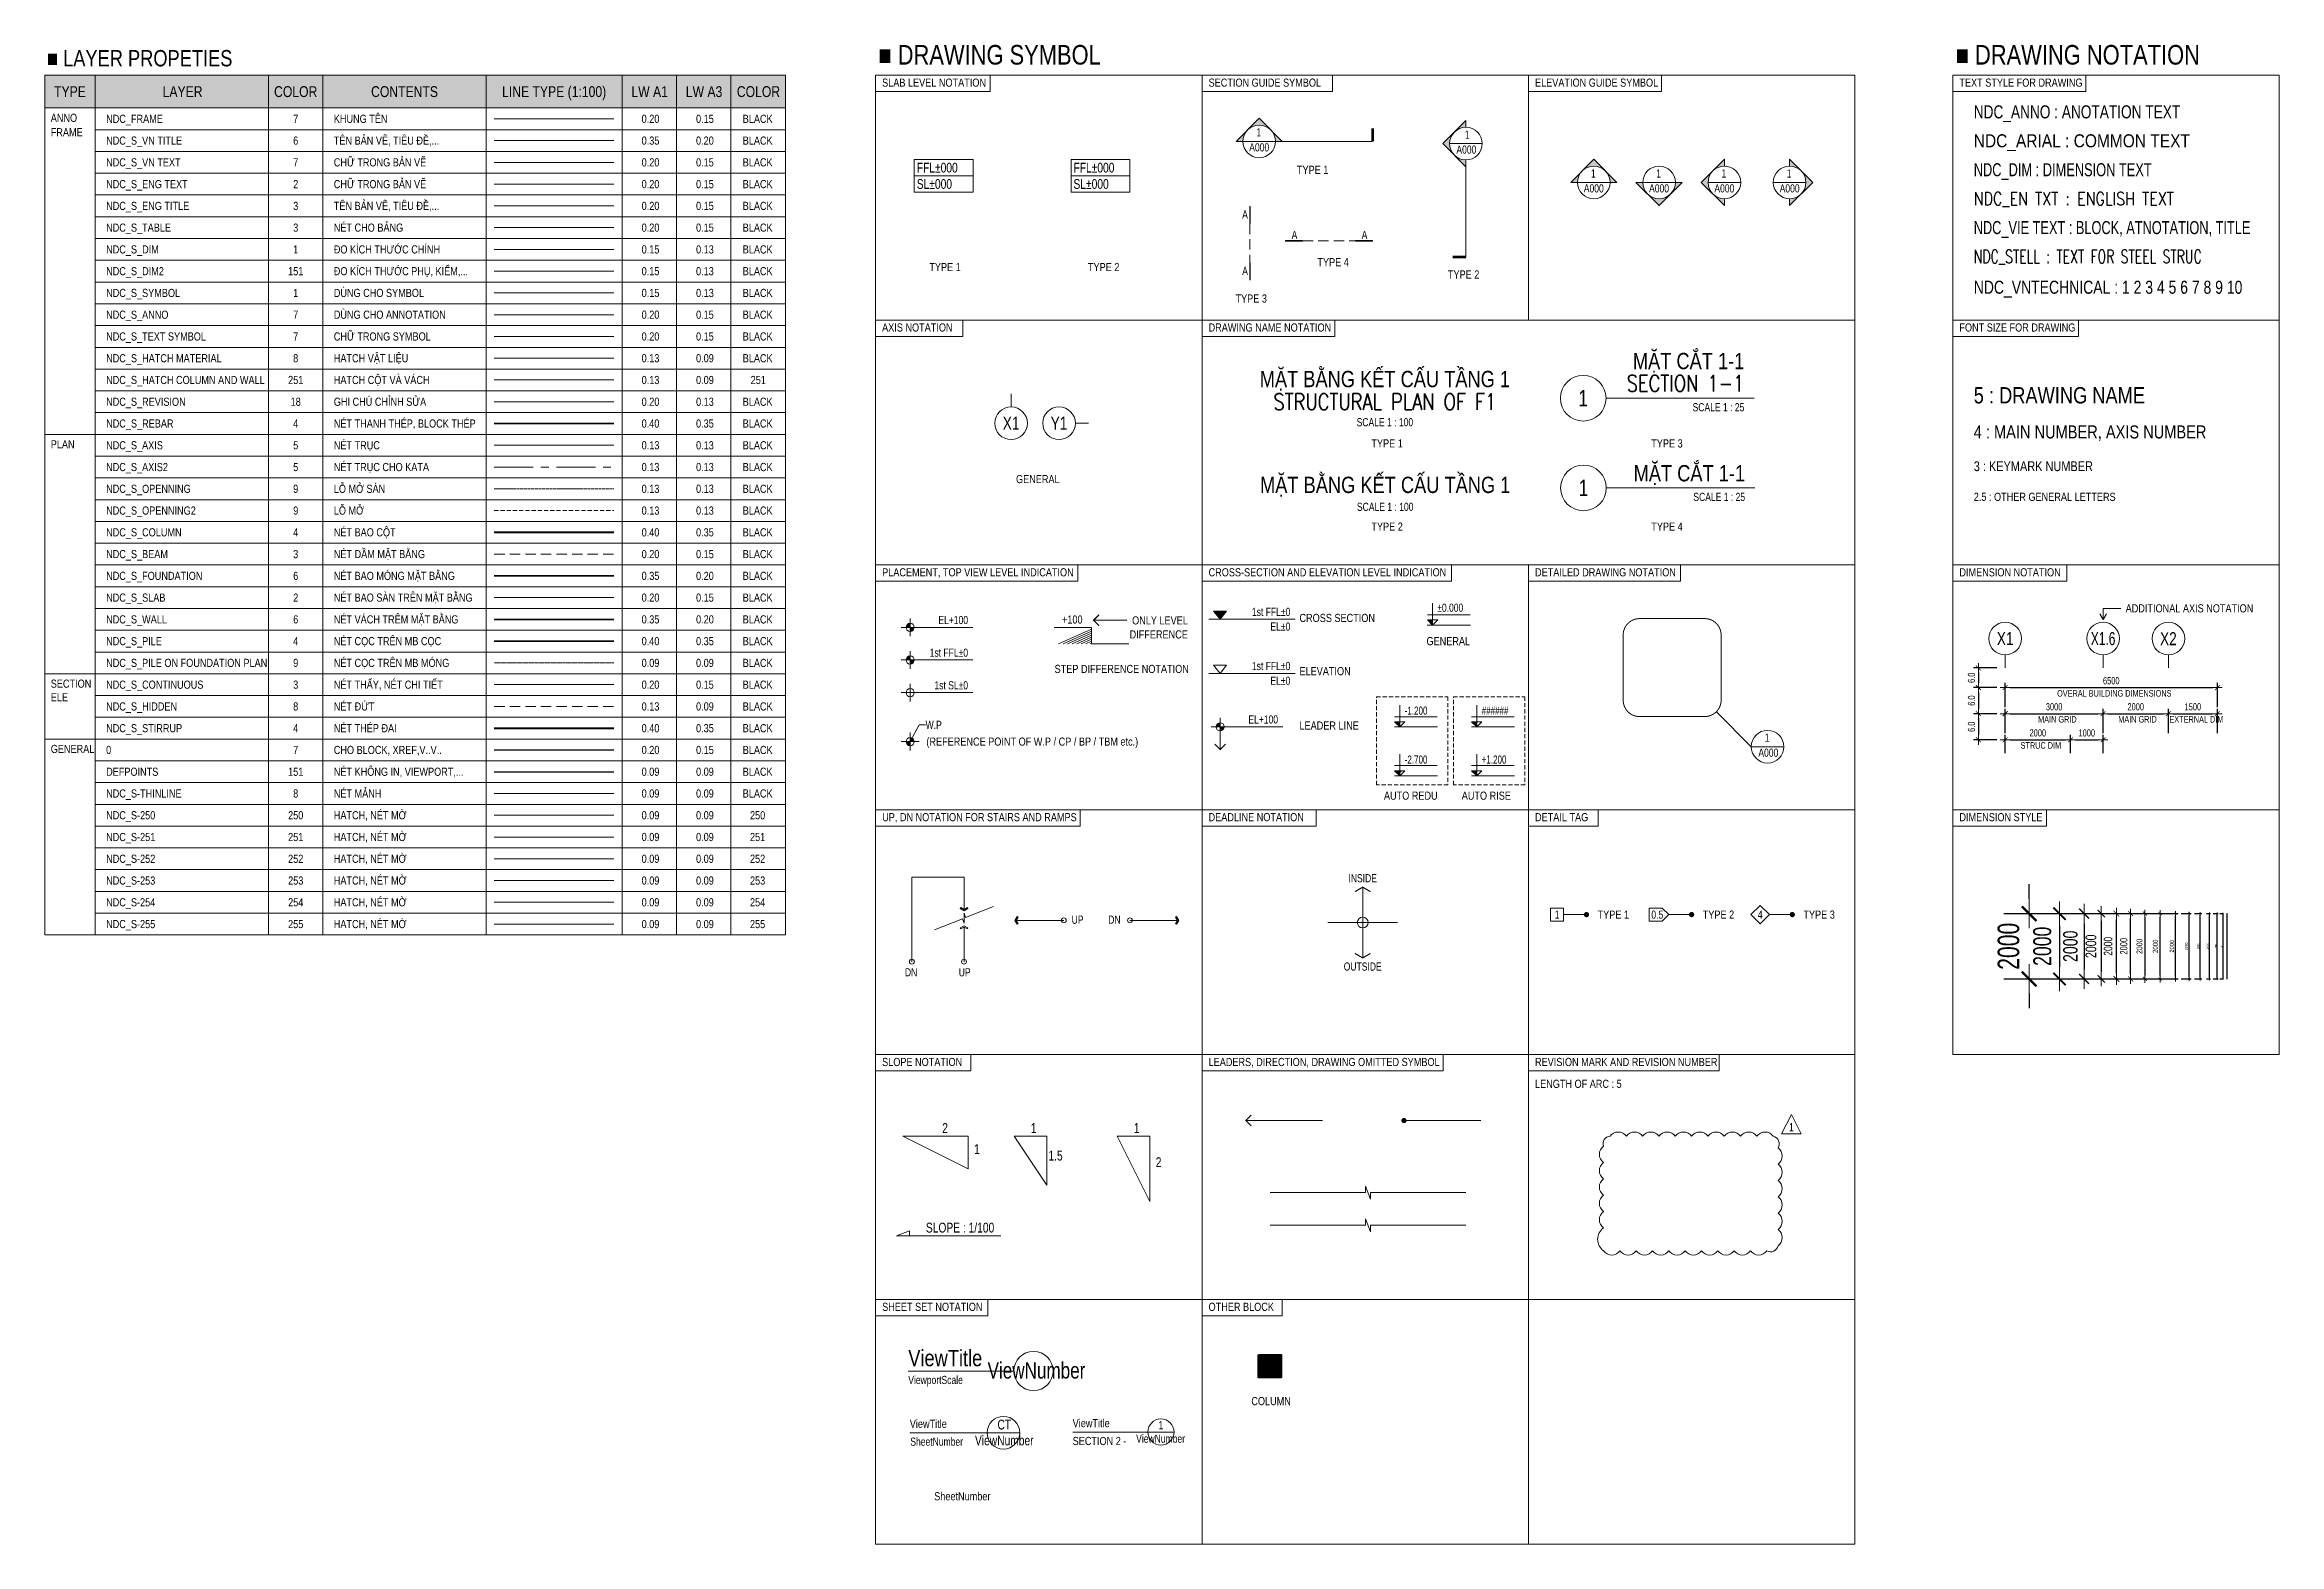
# Model space of a CAD drawing. Header units: millimetres. Extents: x -134772 to 596971, y -129535 to 35703.
# Drawn here: x -134772 to -66319, y -129535 to -83598 of the extents above; entities that cross this region are included whole.
import ezdxf
from ezdxf.enums import TextEntityAlignment as Align

# ---------------------------------------------------------------- set-up
doc = ezdxf.new("R2010")
doc.units = ezdxf.units.MM
doc.header["$MEASUREMENT"] = 0
for name, pattern in [('CEN', [62, 60, -1, 0, -1]), ('CENTER', [50.8, 31.75, -6.35, 6.35, -6.35]), ('CENTER2', [28.575, 19.05, -3.175, 3.175, -3.175]), ('DASHED', [19.05, 12.7, -6.35]), ('DASHED2', [0.375, 0.25, -0.125]), ('HIDDEN2', [4.7625, 3.175, -1.5875])]:
    doc.linetypes.add(name, pattern=pattern)
doc.layers.get('Defpoints').update_dxf_attribs({"color": 252})
for name, color, linetype, lineweight in [('NDC_FRAME', 7, 'Continuous', 20), ('NDC_S-COLUMN', 4, 'Continuous', 40), ('NDC_S_250', 250, 'Continuous', 9), ('NDC_S_251', 251, 'Continuous', 9), ('NDC_S_252', 252, 'Continuous', 9), ('NDC_S_253', 253, 'Continuous', 9), ('NDC_S_254', 254, 'Continuous', 9), ('NDC_S_255', 255, 'Continuous', 9), ('NDC_S_ANNO', 7, 'Continuous', 20), ('NDC_S_AXIS', 5, 'CENTER2', 15), ('NDC_S_AXIS2', 5, 'CENTER', 13), ('NDC_S_BEAM', 3, 'HIDDEN2', 20), ('NDC_S_CONTINUOUS', 3, 'Continuous', 20), ('NDC_S_DIM', 1, 'Continuous', 9), ('NDC_S_DIM2', 151, 'Continuous', 15), ('NDC_S_ENG TEXT', 2, 'Continuous', 9), ('NDC_S_ENG TITLE', 3, 'Continuous', 20), ('NDC_S_FOUNDATION', 6, 'Continuous', 35), ('NDC_S_HATCH COLUMN AND WALL', 251, 'Continuous', 13), ('NDC_S_HATCH MATERIAL', 8, 'Continuous', 13), ('NDC_S_HIDDEN', 8, 'HIDDEN2', 13), ('NDC_S_LEADER', 1, 'Continuous', 9), ('NDC_S_OPENING', 9, 'DASHED2', 13), ('NDC_S_OPENING2', 9, 'DASHED', 13), ('NDC_S_PILE', 4, 'Continuous', 35), ('NDC_S_PILE ON FOUNDATION PLAN', 9, 'DASHED2', 20), ('NDC_S_REBAR', 4, 'Continuous', 35), ('NDC_S_SLAB', 2, 'Continuous', 18), ('NDC_S_STIRRUP', 4, 'Continuous', 40), ('NDC_S_SYMBOL', 1, 'Continuous', 15), ('NDC_S_TEXT SYMBOL', 7, 'Continuous', 20), ('NDC_S_THIN LINE', 1, 'Continuous', 5), ('NDC_S_VN TEXT', 7, 'Continuous', 9), ('NDC_S_VN TITLE', 6, 'Continuous', 9), ('NDC_S_WALL', 6, 'Continuous', 35), ('NDC_Table', 3, 'Continuous', 20)]:
    doc.layers.add(name, color=color, linetype=linetype, lineweight=lineweight)
doc.layers.add('NDC_S_REVISION', color=18, linetype='Continuous', lineweight=20, plot=False)
doc.styles.add('ARIAL', font='arial.ttf', dxfattribs={"width": 0.8})
doc.styles.add('NDC_ANNO', font='', dxfattribs={"width": 0.8})
doc.styles.add('NDC_ARIAL', font='arial.ttf', dxfattribs={"width": 0.8})
doc.styles.add('NDC_DIM', font='', dxfattribs={"width": 0.75})
doc.styles.add('NDC_EN TXT', font='romans.shx', dxfattribs={"width": 0.8})
doc.styles.add('NDC_STEEL', font='romans.shx', dxfattribs={"width": 0.8})
doc.styles.add('NDC_VIE TXT', font='arial.ttf', dxfattribs={"width": 0.8})
doc.styles.add('NDC_VNTEKNICAL', font='', dxfattribs={"width": 0.8})
doc.styles.get('NDC_ANNO').set_extended_font_data('Dotum')
doc.styles.get('NDC_DIM').set_extended_font_data('Dotum')
doc.styles.get('NDC_VNTEKNICAL').set_extended_font_data('.VnTeknical')
doc.dimstyles.new('NDC_dim_100', dxfattribs={"dimscale": 100, "dimtxt": 2.2, "dimasz": 1.5, "dimexe": 1.5, "dimexo": 2.5, "dimgap": 1, "dimtad": 1, "dimdec": 0, "dimzin": 0, "dimdsep": 46, "dimtxsty": 'NDC_DIM', "dimblk": 'DIMMARK', "dimcen": 0.09, "dimdle": 1.2, "dimclrd": 1, "dimclre": 1, "dimclrt": 3, "dimadec": 0, "dimazin": 0, "dimtfac": 1, "dimtdec": 0, "dimtix": 1, "dimtofl": 0, "dimtmove": 0, "dimatfit": 3, "dimfxl": 6, "dimfxlon": 1, "dimtolj": 1, "dimtzin": 0, "dimarcsym": 0})
doc.dimstyles.new('NDC_dim_120', dxfattribs={"dimscale": 120, "dimtxt": 2.2, "dimasz": 1.5, "dimexe": 1.5, "dimexo": 2.5, "dimgap": 1, "dimtad": 1, "dimdec": 0, "dimzin": 0, "dimdsep": 46, "dimtxsty": 'NDC_DIM', "dimblk": 'DIMMARK', "dimcen": 0.09, "dimdle": 1.2, "dimclrd": 1, "dimclre": 1, "dimclrt": 3, "dimadec": 0, "dimazin": 0, "dimtfac": 1, "dimtdec": 0, "dimtix": 1, "dimtofl": 0, "dimtmove": 0, "dimatfit": 3, "dimfxl": 6, "dimfxlon": 1, "dimtolj": 1, "dimtzin": 0, "dimarcsym": 0})
doc.dimstyles.new('NDC_dim_15', dxfattribs={"dimscale": 15, "dimtxt": 2.2, "dimasz": 1.5, "dimexe": 1.5, "dimexo": 2.5, "dimgap": 1, "dimtad": 1, "dimdec": 0, "dimzin": 0, "dimdsep": 46, "dimtxsty": 'NDC_DIM', "dimblk": 'DIMMARK', "dimcen": 0.09, "dimdle": 1.2, "dimclrd": 1, "dimclre": 1, "dimclrt": 3, "dimadec": 0, "dimazin": 0, "dimtfac": 1, "dimtdec": 0, "dimtix": 1, "dimtofl": 0, "dimtmove": 0, "dimatfit": 3, "dimfxl": 6, "dimfxlon": 1, "dimtolj": 1, "dimtzin": 0, "dimarcsym": 0})
doc.dimstyles.new('NDC_dim_150', dxfattribs={"dimscale": 150, "dimtxt": 2.2, "dimasz": 1.5, "dimexe": 1.5, "dimexo": 2.5, "dimgap": 1, "dimtad": 1, "dimdec": 0, "dimzin": 0, "dimdsep": 46, "dimtxsty": 'NDC_DIM', "dimblk": 'DIMMARK', "dimcen": 0.09, "dimdle": 1.2, "dimclrd": 1, "dimclre": 1, "dimclrt": 3, "dimadec": 0, "dimazin": 0, "dimtfac": 1, "dimtdec": 0, "dimtix": 1, "dimtofl": 0, "dimtmove": 0, "dimatfit": 3, "dimfxl": 6, "dimfxlon": 1, "dimtolj": 1, "dimtzin": 0, "dimarcsym": 0})
doc.dimstyles.new('NDC_dim_20', dxfattribs={"dimscale": 20, "dimtxt": 2.2, "dimasz": 1.5, "dimexe": 1.5, "dimexo": 2.5, "dimgap": 1, "dimtad": 1, "dimdec": 0, "dimzin": 0, "dimdsep": 46, "dimtxsty": 'NDC_DIM', "dimblk": 'DIMMARK', "dimcen": 0.09, "dimdle": 1.2, "dimclrd": 1, "dimclre": 1, "dimclrt": 3, "dimadec": 0, "dimazin": 0, "dimtfac": 1, "dimtdec": 0, "dimtix": 1, "dimtofl": 0, "dimtmove": 0, "dimatfit": 3, "dimfxl": 6, "dimfxlon": 1, "dimtolj": 1, "dimtzin": 0, "dimarcsym": 0})
doc.dimstyles.new('NDC_dim_200', dxfattribs={"dimscale": 200, "dimtxt": 2.2, "dimasz": 1.5, "dimexe": 1.5, "dimexo": 2.5, "dimgap": 1, "dimtad": 1, "dimdec": 0, "dimzin": 0, "dimdsep": 46, "dimtxsty": 'NDC_DIM', "dimblk": 'DIMMARK', "dimcen": 0.09, "dimdle": 1.2, "dimclrd": 1, "dimclre": 1, "dimclrt": 3, "dimadec": 0, "dimazin": 0, "dimtfac": 1, "dimtdec": 0, "dimtix": 1, "dimtofl": 0, "dimtmove": 0, "dimatfit": 3, "dimfxl": 6, "dimfxlon": 1, "dimtolj": 1, "dimtzin": 0, "dimarcsym": 0})
doc.dimstyles.new('NDC_dim_25', dxfattribs={"dimscale": 25, "dimtxt": 2.5, "dimasz": 1.5, "dimexe": 1.5, "dimexo": 0, "dimgap": 1, "dimtad": 1, "dimdec": 0, "dimzin": 0, "dimdsep": 46, "dimtxsty": 'ARIAL', "dimblk": 'DIMMARK', "dimcen": 0.09, "dimdle": 1.2, "dimclrd": 1, "dimclre": 1, "dimclrt": 3, "dimadec": 0, "dimazin": 0, "dimtfac": 1, "dimtdec": 0, "dimtix": 1, "dimtofl": 0, "dimtmove": 0, "dimatfit": 3, "dimfxl": 3.75, "dimfxlon": 1, "dimtolj": 1, "dimtzin": 0, "dimarcsym": 0})
doc.dimstyles.new('NDC_dim_250', dxfattribs={"dimscale": 250, "dimtxt": 2.2, "dimasz": 1.5, "dimexe": 1.5, "dimexo": 2.5, "dimgap": 1, "dimtad": 1, "dimdec": 0, "dimzin": 0, "dimdsep": 46, "dimtxsty": 'NDC_DIM', "dimblk": 'DIMMARK', "dimcen": 0.09, "dimdle": 1.2, "dimclrd": 1, "dimclre": 1, "dimclrt": 3, "dimadec": 0, "dimazin": 0, "dimtfac": 1, "dimtdec": 0, "dimtix": 1, "dimtofl": 0, "dimtmove": 0, "dimatfit": 3, "dimfxl": 6, "dimfxlon": 1, "dimtolj": 1, "dimtzin": 0, "dimarcsym": 0})
doc.dimstyles.new('NDC_dim_30', dxfattribs={"dimscale": 30, "dimtxt": 2.2, "dimasz": 1.5, "dimexe": 1.5, "dimexo": 2.5, "dimgap": 1, "dimtad": 1, "dimdec": 0, "dimzin": 0, "dimdsep": 46, "dimtxsty": 'NDC_DIM', "dimblk": 'DIMMARK', "dimcen": 0.09, "dimdle": 1.2, "dimclrd": 1, "dimclre": 1, "dimclrt": 3, "dimadec": 0, "dimazin": 0, "dimtfac": 1, "dimtdec": 0, "dimtix": 1, "dimtofl": 0, "dimtmove": 0, "dimatfit": 3, "dimfxl": 6, "dimfxlon": 1, "dimtolj": 1, "dimtzin": 0, "dimarcsym": 0})
doc.dimstyles.new('NDC_dim_300', dxfattribs={"dimscale": 300, "dimtxt": 2.2, "dimasz": 1.5, "dimexe": 1.5, "dimexo": 2.5, "dimgap": 1, "dimtad": 1, "dimdec": 0, "dimzin": 0, "dimdsep": 46, "dimtxsty": 'NDC_DIM', "dimblk": 'DIMMARK', "dimcen": 0.09, "dimdle": 1.2, "dimclrd": 1, "dimclre": 1, "dimclrt": 3, "dimadec": 0, "dimazin": 0, "dimtfac": 1, "dimtdec": 0, "dimtix": 1, "dimtofl": 0, "dimtmove": 0, "dimatfit": 3, "dimfxl": 6, "dimfxlon": 1, "dimtolj": 1, "dimtzin": 0, "dimarcsym": 0})
doc.dimstyles.new('NDC_dim_40', dxfattribs={"dimscale": 40, "dimtxt": 2.2, "dimasz": 1.5, "dimexe": 1.5, "dimexo": 2.5, "dimgap": 1, "dimtad": 1, "dimdec": 0, "dimzin": 0, "dimdsep": 46, "dimtxsty": 'NDC_DIM', "dimblk": 'DIMMARK', "dimcen": 0.09, "dimdle": 1.2, "dimclrd": 1, "dimclre": 1, "dimclrt": 3, "dimadec": 0, "dimazin": 0, "dimtfac": 1, "dimtdec": 0, "dimtix": 1, "dimtofl": 0, "dimtmove": 0, "dimatfit": 3, "dimfxl": 6, "dimfxlon": 1, "dimtolj": 1, "dimtzin": 0, "dimarcsym": 0})
doc.dimstyles.new('NDC_dim_50', dxfattribs={"dimscale": 50, "dimtxt": 2.5, "dimasz": 1.5, "dimexe": 1.5, "dimexo": 0, "dimgap": 1, "dimtad": 1, "dimdec": 0, "dimzin": 0, "dimdsep": 46, "dimtxsty": 'ARIAL', "dimblk": 'DIMMARK', "dimcen": 0.09, "dimdle": 1.2, "dimclrd": 1, "dimclre": 1, "dimclrt": 3, "dimadec": 0, "dimazin": 0, "dimtfac": 1, "dimtdec": 0, "dimtix": 1, "dimtofl": 0, "dimtmove": 0, "dimatfit": 3, "dimfxl": 6, "dimtolj": 1, "dimtzin": 0, "dimarcsym": 0})
doc.dimstyles.new('NDC_dim_70', dxfattribs={"dimscale": 70, "dimtxt": 2.2, "dimasz": 1.5, "dimexe": 1.5, "dimexo": 2.5, "dimgap": 1, "dimtad": 1, "dimdec": 0, "dimzin": 0, "dimdsep": 46, "dimtxsty": 'NDC_DIM', "dimblk": 'DIMMARK', "dimcen": 0.09, "dimdle": 1.2, "dimclrd": 1, "dimclre": 1, "dimclrt": 3, "dimadec": 0, "dimazin": 0, "dimtfac": 1, "dimtdec": 0, "dimtix": 1, "dimtofl": 0, "dimtmove": 0, "dimatfit": 3, "dimfxl": 6, "dimfxlon": 1, "dimtolj": 1, "dimtzin": 0, "dimarcsym": 0})
doc.dimstyles.new('NDC_dim_80', dxfattribs={"dimscale": 80, "dimtxt": 2.2, "dimasz": 1.5, "dimexe": 1.5, "dimexo": 2.5, "dimgap": 1, "dimtad": 1, "dimdec": 0, "dimzin": 0, "dimdsep": 46, "dimtxsty": 'NDC_DIM', "dimblk": 'DIMMARK', "dimcen": 0.09, "dimdle": 1.2, "dimclrd": 1, "dimclre": 1, "dimclrt": 3, "dimadec": 0, "dimazin": 0, "dimtfac": 1, "dimtdec": 0, "dimtix": 1, "dimtofl": 0, "dimtmove": 0, "dimatfit": 3, "dimfxl": 6, "dimfxlon": 1, "dimtolj": 1, "dimtzin": 0, "dimarcsym": 0})
doc.dimstyles.new('NDC_dim_iso', dxfattribs={"dimtxt": 2.2, "dimasz": 1, "dimexe": 1.5, "dimexo": 2.5, "dimgap": 1, "dimtad": 1, "dimdec": 0, "dimzin": 0, "dimdsep": 46, "dimtxsty": 'NDC_DIM', "dimblk": 'DIMMARK', "dimcen": 0.09, "dimdle": 1.2, "dimclrd": 1, "dimclre": 1, "dimclrt": 3, "dimadec": 0, "dimazin": 0, "dimtfac": 1, "dimtdec": 0, "dimtix": 1, "dimtofl": 0, "dimtmove": 0, "dimatfit": 3, "dimfxl": 6, "dimfxlon": 1, "dimtolj": 1, "dimtzin": 0, "dimarcsym": 0})

msp = doc.modelspace()

# ---------------------------------------------------------------- texts
at = {"style": 'NDC_VIE TXT', "width": 0.8}
msp.add_text('7', height=250, dxfattribs=at).set_placement((-127082.6, -105202), align=Align.MIDDLE_CENTER)
at = {"layer": 'Defpoints', "style": 'NDC_VIE TXT', "width": 0.8}
msp.add_text('151', height=250, dxfattribs=at).set_placement((-127082.6, -105868.7), align=Align.MIDDLE_CENTER)
at = {"layer": 'NDC_FRAME', "style": 'NDC_VIE TXT', "width": 0.8}
msp.add_text('7', height=250, dxfattribs=at).set_placement((-127082.6, -85868.7), align=Align.MIDDLE_CENTER)
at = {"layer": 'NDC_S-COLUMN', "style": 'NDC_VIE TXT', "width": 0.8}
msp.add_text('4', height=250, dxfattribs=at).set_placement((-127082.6, -98535.3), align=Align.MIDDLE_CENTER)
at = {"layer": 'NDC_S_250', "style": 'NDC_VIE TXT', "width": 0.8}
msp.add_text('250', height=250, dxfattribs=at).set_placement((-127082.6, -107202), align=Align.MIDDLE_CENTER)
at = {"layer": 'NDC_S_251', "style": 'NDC_VIE TXT', "width": 0.8}
msp.add_text('251', height=250, dxfattribs=at).set_placement((-127082.6, -107868.7), align=Align.MIDDLE_CENTER)
at = {"layer": 'NDC_S_252', "style": 'NDC_VIE TXT', "width": 0.8}
msp.add_text('252', height=250, dxfattribs=at).set_placement((-127082.6, -108535.3), align=Align.MIDDLE_CENTER)
at = {"layer": 'NDC_S_253', "style": 'NDC_VIE TXT', "width": 0.8}
msp.add_text('253', height=250, dxfattribs=at).set_placement((-127082.6, -109202), align=Align.MIDDLE_CENTER)
at = {"layer": 'NDC_S_254', "style": 'NDC_VIE TXT', "width": 0.8}
msp.add_text('254', height=250, dxfattribs=at).set_placement((-127082.6, -109868.7), align=Align.MIDDLE_CENTER)
at = {"layer": 'NDC_S_255', "style": 'NDC_VIE TXT', "width": 0.8}
msp.add_text('255', height=250, dxfattribs=at).set_placement((-127082.6, -110535.3), align=Align.MIDDLE_CENTER)
at = {"layer": 'NDC_S_ANNO', "style": 'NDC_VIE TXT', "width": 0.8}
msp.add_text('7', height=250, dxfattribs=at).set_placement((-127082.6, -91868.7), align=Align.MIDDLE_CENTER)
at = {"layer": 'NDC_S_ANNO', "style": 'NDC_ANNO', "width": 0.8}
for s, p in [('EL+100', (-106486.2, -101221.5)), ('1st FFL%%P0', (-106486.2, -102221.5)), ('1st SL%%P0', (-106486.2, -103221.5))]:
    msp.add_text(s, height=250, dxfattribs=at).set_placement(p, align=Align.MIDDLE_RIGHT)
msp.add_text('W.P', height=250, dxfattribs=at).set_placement((-107786.2, -104432.6), align=Align.MIDDLE_LEFT)
at = {"layer": 'NDC_S_AXIS', "style": 'NDC_VIE TXT', "width": 0.8}
msp.add_text('5', height=250, dxfattribs=at).set_placement((-127082.6, -95868.7), align=Align.MIDDLE_CENTER)
at = {"layer": 'NDC_S_AXIS2', "style": 'NDC_VIE TXT', "width": 0.8}
msp.add_text('5', height=250, dxfattribs=at).set_placement((-127082.6, -96535.3), align=Align.MIDDLE_CENTER)
at = {"layer": 'NDC_S_BEAM', "style": 'NDC_VIE TXT', "width": 0.8}
msp.add_text('3', height=250, dxfattribs=at).set_placement((-127082.6, -99202), align=Align.MIDDLE_CENTER)
at = {"layer": 'NDC_S_CONTINUOUS', "style": 'NDC_VIE TXT', "width": 0.8}
msp.add_text('3', height=250, dxfattribs=at).set_placement((-127082.6, -103202), align=Align.MIDDLE_CENTER)
at = {"layer": 'NDC_S_DIM', "style": 'NDC_VIE TXT', "width": 0.8}
msp.add_text('1', height=250, dxfattribs=at).set_placement((-127082.6, -89868.7), align=Align.MIDDLE_CENTER)
at = {"layer": 'NDC_S_DIM2', "style": 'NDC_VIE TXT', "width": 0.8}
msp.add_text('151', height=250, dxfattribs=at).set_placement((-127082.6, -90535.3), align=Align.MIDDLE_CENTER)
at = {"layer": 'NDC_S_ENG TEXT', "style": 'NDC_VIE TXT', "width": 0.8}
msp.add_text('2', height=250, dxfattribs=at).set_placement((-127082.6, -87868.7), align=Align.MIDDLE_CENTER)
at = {"layer": 'NDC_S_ENG TITLE', "style": 'NDC_VIE TXT', "width": 0.8}
msp.add_text('3', height=250, dxfattribs=at).set_placement((-127082.6, -88535.3), align=Align.MIDDLE_CENTER)
at = {"layer": 'NDC_S_FOUNDATION', "style": 'NDC_VIE TXT', "width": 0.8}
msp.add_text('6', height=250, dxfattribs=at).set_placement((-127082.6, -99868.7), align=Align.MIDDLE_CENTER)
at = {"layer": 'NDC_S_HATCH COLUMN AND WALL', "style": 'NDC_VIE TXT', "width": 0.8}
msp.add_text('251', height=250, dxfattribs=at).set_placement((-127082.6, -93868.7), align=Align.MIDDLE_CENTER)
at = {"layer": 'NDC_S_HATCH MATERIAL', "style": 'NDC_VIE TXT', "width": 0.8}
msp.add_text('8', height=250, dxfattribs=at).set_placement((-127082.6, -93202), align=Align.MIDDLE_CENTER)
at = {"layer": 'NDC_S_HIDDEN', "style": 'NDC_VIE TXT', "width": 0.8}
msp.add_text('8', height=250, dxfattribs=at).set_placement((-127082.6, -103868.7), align=Align.MIDDLE_CENTER)
at = {"layer": 'NDC_S_LEADER', "style": 'NDC_VIE TXT', "width": 0.8}
msp.add_text('1', height=250, dxfattribs=at).set_placement((-127082.6, -91202), align=Align.MIDDLE_CENTER)
at = {"layer": 'NDC_S_OPENING', "style": 'NDC_VIE TXT', "width": 0.8}
msp.add_text('9', height=250, dxfattribs=at).set_placement((-127082.6, -97202), align=Align.MIDDLE_CENTER)
at = {"layer": 'NDC_S_OPENING2', "style": 'NDC_VIE TXT', "width": 0.8}
msp.add_text('9', height=250, dxfattribs=at).set_placement((-127082.6, -97868.7), align=Align.MIDDLE_CENTER)
at = {"layer": 'NDC_S_PILE', "style": 'NDC_VIE TXT', "width": 0.8}
msp.add_text('4', height=250, dxfattribs=at).set_placement((-127082.6, -101868.7), align=Align.MIDDLE_CENTER)
at = {"layer": 'NDC_S_PILE ON FOUNDATION PLAN', "style": 'NDC_VIE TXT', "width": 0.8}
msp.add_text('9', height=250, dxfattribs=at).set_placement((-127082.6, -102535.3), align=Align.MIDDLE_CENTER)
at = {"layer": 'NDC_S_REBAR', "style": 'NDC_VIE TXT', "width": 0.8}
msp.add_text('4', height=250, dxfattribs=at).set_placement((-127082.6, -95202), align=Align.MIDDLE_CENTER)
at = {"layer": 'NDC_S_REVISION', "style": 'NDC_VIE TXT', "width": 0.8}
msp.add_text('18', height=250, dxfattribs=at).set_placement((-127082.6, -94535.3), align=Align.MIDDLE_CENTER)
at = {"layer": 'NDC_S_REVISION', "style": 'NDC_ANNO', "width": 0.8}
msp.add_text('1', height=250, dxfattribs=at).set_placement((-81265.1, -116757.5), align=Align.MIDDLE)
at = {"layer": 'NDC_S_SLAB', "style": 'NDC_VIE TXT', "width": 0.8}
msp.add_text('2', height=250, dxfattribs=at).set_placement((-127082.6, -100535.3), align=Align.MIDDLE_CENTER)
at = {"layer": 'NDC_S_STIRRUP', "style": 'NDC_VIE TXT', "width": 0.8}
msp.add_text('4', height=250, dxfattribs=at).set_placement((-127082.6, -104535.3), align=Align.MIDDLE_CENTER)
at = {"layer": 'NDC_S_TEXT SYMBOL', "style": 'NDC_ANNO', "width": 0.8}
for s, height, p in [('1', 250, (-97654.8, -86284.2)), ('1', 250, (-91268, -86353.5)), ('FFL%%P000', 300, (-108057.4, -87364.4)), ('FFL%%P000', 300, (-103256.9, -87364.4)), ('1', 250, (-87405.8, -87541.4)), ('1', 250, (-85405.8, -87541.4)), ('1', 250, (-83405.8, -87541.4)), ('1', 250, (-81405.8, -87541.4)), ('SL%%P000', 300, (-108057.4, -87864.4)), ('SL%%P000', 300, (-103256.9, -87864.4)), ('1', 250, (-82081.5, -104827.1)), ('UP', 250, (-103313.7, -110401.6)), ('DN', 250, (-102192.5, -110401.6)), (' DN', 250, (-108493.4, -112013.2)), ('UP', 250, (-106772.4, -112013.2))]:
    msp.add_text(s, height=height, dxfattribs=at).set_placement(p, align=Align.MIDDLE_LEFT)
at = {"layer": 'NDC_S_TEXT SYMBOL', "width": 0.8}
for s, height, style, p in [('A000', 250, 'NDC_ANNO', (-97567.7, -86742.4)), ('A000', 250, 'NDC_ANNO', (-91222, -86811.7)), ('A000', 250, 'NDC_ANNO', (-87318.7, -87999.5)), ('A000', 250, 'NDC_ANNO', (-85318.7, -87999.5)), ('A000', 250, 'NDC_ANNO', (-83318.7, -87999.5)), ('A000', 250, 'NDC_ANNO', (-81318.7, -87999.5)), ('7', 250, 'NDC_VIE TXT', (-127082.6, -92535.3)), ('INSIDE', 250, 'NDC_ANNO', (-94397.5, -109131.3)), ('1', 250, 'NDC_ANNO', (-88441.7, -110245.9)), ('0.5', 250, 'NDC_ANNO', (-85372.5, -110245.9)), ('4', 250, 'NDC_ANNO', (-82220.4, -110245.9)), ('OUTSIDE', 250, 'NDC_ANNO', (-94397.5, -111836.4)), ('2 ', 300, 'NDC_ANNO', (-107145.7, -116783)), ('1', 300, 'NDC_ANNO', (-104476.1, -116783)), ('1', 300, 'NDC_ANNO', (-101319.9, -116783)), ('1', 300, 'NDC_ANNO', (-106212.5, -117429.1)), ('1.5', 300, 'NDC_ANNO', (-103806, -117629.1)), ('2', 300, 'NDC_ANNO', (-100649.8, -117829.1))]:
    msp.add_text(s, height=height, dxfattribs=dict(at, style=style)).set_placement(p, align=Align.MIDDLE_CENTER)
at = {"layer": 'NDC_S_TEXT SYMBOL', "style": 'NDC_ANNO', "width": 0.8}
for s, height, p in [('1st FFL%%P0', 250, (-96614.7, -100972.2)), ('EL%%P0', 250, (-96614.7, -101422.2)), ('1st FFL%%P0', 250, (-96614.7, -102630.6)), ('EL%%P0', 250, (-96614.7, -103080.6)), ('EL+100', 250, (-96989.7, -104267.6)), ('SLOPE : 1/100', 300, (-105684.3, -119835))]:
    msp.add_text(s, height=height, dxfattribs=at).set_placement(p, align=Align.MIDDLE_RIGHT)
msp.add_text('A000', height=250, dxfattribs=at).set_placement((-81971.3, -105285.2), align=Align.MIDDLE)
at = {"layer": 'NDC_S_THIN LINE', "style": 'NDC_VIE TXT', "width": 0.8}
msp.add_text('8', height=250, dxfattribs=at).set_placement((-127082.6, -106535.3), align=Align.MIDDLE_CENTER)
at = {"layer": 'NDC_S_VN TEXT', "color": 3, "style": 'NDC_VIE TXT'}
for s, height, width, p in [('■ LAYER PROPETIES', 500, 0.8, (-134700.4, -84011.6)), ('■ DRAWING SYMBOL ', 600, 0.8, (-109232.4, -83906.9)), ('■ DRAWING NOTATION', 600, 0.8, (-76232.4, -83906.9)), ('SLAB LEVEL NOTATION', 250, 0.8, (-109118.7, -84760.3)), ('SECTION GUIDE SYMBOL', 250, 0.8, (-99118.7, -84760.3)), ('ELEVATION GUIDE SYMBOL', 250, 0.8, (-89118.7, -84760.3)), ('TEXT STYLE FOR DRAWING', 250, 0.8, (-76118.7, -84760.3)), ('ANNO', 250, 0.8, (-134586.4, -85837.6)), ('FRAME', 250, 0.8, (-134586.4, -86279.4)), ('NDC_FRAME', 250, 0.8, (-132890.6, -85868.7)), ('KHUNG TÊN', 250, 0.8, (-125915.9, -85868.7)), ('0.20', 250, 0.8, (-116486, -85868.7)), ('0.15', 250, 0.8, (-114819.3, -85868.7)), ('BLACK', 250, 0.8, (-113389, -85868.7)), ('NDC_S_VN TITLE', 250, 0.8, (-132890.6, -86535.3)), ('TÊN BẢN VẼ, TIÊU ĐỀ,...', 250, 0.8, (-125915.9, -86535.3)), ('0.35', 250, 0.8, (-116486, -86535.3)), ('0.20', 250, 0.8, (-114819.3, -86535.3)), ('BLACK', 250, 0.8, (-113389, -86535.3)), ('NDC_S_VN TEXT', 250, 0.8, (-132890.6, -87202)), ('CHỮ TRONG BẢN VẼ', 250, 0.8, (-125915.9, -87202)), ('0.20', 250, 0.8, (-116486, -87202)), ('0.15', 250, 0.8, (-114819.3, -87202)), ('BLACK', 250, 0.8, (-113389, -87202)), ('TYPE 1', 250, 0.8, (-96411.5, -87432.2)), ('NDC_S_ENG TEXT', 250, 0.8, (-132890.6, -87868.7)), ('CHỮ TRONG BẢN VẼ', 250, 0.8, (-125915.9, -87868.7)), ('0.20', 250, 0.8, (-116486, -87868.7)), ('0.15', 250, 0.8, (-114819.3, -87868.7)), ('BLACK', 250, 0.8, (-113389, -87868.7)), ('NDC_S_ENG TITLE', 250, 0.8, (-132890.6, -88535.3)), ('TÊN BẢN VẼ, TIÊU ĐỀ,...', 250, 0.8, (-125915.9, -88535.3)), ('0.20', 250, 0.8, (-116486, -88535.3)), ('0.15', 250, 0.8, (-114819.3, -88535.3)), ('BLACK', 250, 0.8, (-113389, -88535.3)), ('NDC_S_TABLE', 250, 0.8, (-132890.6, -89202)), ('NÉT CHO BẢNG', 250, 0.8, (-125915.9, -89202)), ('0.20', 250, 0.8, (-116486, -89202)), ('0.15', 250, 0.8, (-114819.3, -89202)), ('BLACK', 250, 0.8, (-113389, -89202)), ('NDC_S_DIM', 250, 0.8, (-132890.6, -89868.7)), ('ĐO KÍCH THƯỚC CHÍNH ', 250, 0.8, (-125915.9, -89868.7)), ('ĐO KÍCH THƯỚC PHỤ, KIỂM,...', 250, 0.8, (-125915.9, -90535.3)), ('0.15', 250, 0.8, (-116486, -89868.7)), ('0.13', 250, 0.8, (-114819.3, -89868.7)), ('BLACK', 250, 0.8, (-113389, -89868.7)), ('TYPE 1', 250, 0.8, (-107673.5, -90410.3)), ('TYPE 2', 250, 0.8, (-102814.5, -90410.3)), ('TYPE 4', 250, 0.8, (-95784.2, -90260.1)), ('NDC_S_DIM2', 250, 0.8, (-132890.6, -90535.3)), ('DÙNG CHO SYMBOL', 250, 0.8, (-125915.9, -91202)), ('0.15', 250, 0.8, (-116486, -90535.3)), ('0.13', 250, 0.8, (-114819.3, -90535.3)), ('BLACK', 250, 0.8, (-113389, -90535.3)), ('TYPE 2', 250, 0.8, (-91786.9, -90636.4)), ('NDC_S_SYMBOL', 250, 0.8, (-132890.6, -91202)), ('DÙNG CHO ANNOTATION', 250, 0.8, (-125915.9, -91868.7)), ('0.15', 250, 0.8, (-116486, -91202)), ('0.13', 250, 0.8, (-114819.3, -91202)), ('BLACK', 250, 0.8, (-113389, -91202)), ('TYPE 3', 250, 0.8, (-98293.3, -91374.5)), ('NDC_S_ANNO', 250, 0.8, (-132890.6, -91868.7)), ('NDC_S_TEXT SYMBOL', 250, 0.8, (-132890.6, -92535.3)), ('CHỮ TRONG SYMBOL', 250, 0.8, (-125915.9, -92535.3)), ('0.20', 250, 0.8, (-116486, -91868.7)), ('0.20', 250, 0.8, (-116486, -92535.3)), ('0.15', 250, 0.8, (-114819.3, -91868.7)), ('0.15', 250, 0.8, (-114819.3, -92535.3)), ('BLACK', 250, 0.8, (-113389, -91868.7)), ('BLACK', 250, 0.8, (-113389, -92535.3)), ('AXIS NOTATION', 250, 0.8, (-109118.7, -92260.3)), ('DRAWING NAME NOTATION', 250, 0.8, (-99118.7, -92260.3)), ('FONT SIZE FOR DRAWING', 250, 0.8, (-76118.7, -92260.3)), ('NDC_S_HATCH MATERIAL', 250, 0.8, (-132890.6, -93202)), ('HATCH VẬT LIỆU', 250, 0.8, (-125915.9, -93202)), ('0.13', 250, 0.8, (-116486, -93202)), ('0.09', 250, 0.8, (-114819.3, -93202)), ('BLACK', 250, 0.8, (-113389, -93202)), ('NDC_S_HATCH COLUMN AND WALL', 250, 0.8, (-132890.6, -93868.7)), ('HATCH CỘT VÀ VÁCH', 250, 0.8, (-125915.9, -93868.7)), ('0.13', 250, 0.8, (-116486, -93868.7)), ('0.09', 250, 0.8, (-114819.3, -93868.7)), ('251', 250, 0.8, (-113146.1, -93868.7)), ('NDC_S_REVISION', 250, 0.8, (-132890.6, -94535.3)), ('GHI CHÚ CHỈNH SỬA', 250, 0.8, (-125915.9, -94535.3)), ('0.20', 250, 0.8, (-116486, -94535.3)), ('0.13', 250, 0.8, (-114819.3, -94535.3)), ('BLACK', 250, 0.8, (-113389, -94535.3)), ('NDC_S_REBAR', 250, 0.8, (-132890.6, -95202)), ('NÉT THANH THÉP, BLOCK THÉP', 250, 0.8, (-125915.9, -95202)), ('0.40', 250, 0.8, (-116486, -95202)), ('0.35', 250, 0.8, (-114819.3, -95202)), ('BLACK', 250, 0.8, (-113389, -95202)), ('PLAN', 250, 0.8, (-134586.4, -95837.6)), ('NDC_S_AXIS', 250, 0.8, (-132890.6, -95868.7)), ('NÉT TRỤC', 250, 0.8, (-125915.9, -95868.7)), ('0.13', 250, 0.8, (-116486, -95868.7)), ('0.13', 250, 0.8, (-114819.3, -95868.7)), ('BLACK', 250, 0.8, (-113389, -95868.7)), ('TYPE 1', 250, 0.8, (-94130.7, -95812)), ('TYPE 3', 250, 0.8, (-85557.3, -95812)), ('NDC_S_AXIS2', 250, 0.8, (-132890.6, -96535.3)), ('NÉT TRỤC CHO KATA', 250, 0.8, (-125915.9, -96535.3)), ('0.13', 250, 0.8, (-116486, -96535.3)), ('0.13', 250, 0.8, (-114819.3, -96535.3)), ('BLACK', 250, 0.8, (-113389, -96535.3)), ('NDC_S_OPENNING', 250, 0.8, (-132890.6, -97202)), ('LỖ MỞ SÀN', 250, 0.8, (-125915.9, -97202)), ('0.13', 250, 0.8, (-116486, -97202)), ('0.13', 250, 0.8, (-114819.3, -97202)), ('BLACK', 250, 0.8, (-113389, -97202)), ('GENERAL', 250, 0.8, (-105017.1, -96904)), ('NDC_S_OPENNING2', 250, 0.8, (-132890.6, -97868.7)), ('LỖ MỞ', 250, 0.8, (-125915.9, -97868.7)), ('0.13', 250, 0.8, (-116486, -97868.7)), ('0.13', 250, 0.8, (-114819.3, -97868.7)), ('BLACK', 250, 0.8, (-113389, -97868.7)), ('NDC_S_COLUMN', 250, 0.8, (-132890.6, -98535.3)), ('NÉT BAO CỘT', 250, 0.8, (-125915.9, -98535.3)), ('0.40', 250, 0.8, (-116486, -98535.3)), ('0.35', 250, 0.8, (-114819.3, -98535.3)), ('BLACK', 250, 0.8, (-113389, -98535.3)), ('TYPE 2', 250, 0.8, (-94130.7, -98359.5)), ('TYPE 4', 250, 0.8, (-85557.3, -98359.5)), ('NDC_S_BEAM', 250, 0.8, (-132890.6, -99202)), ('NÉT DẦM MẶT BẰNG', 250, 0.8, (-125915.9, -99202)), ('0.20', 250, 0.8, (-116486, -99202)), ('0.15', 250, 0.8, (-114819.3, -99202)), ('BLACK', 250, 0.8, (-113389, -99202)), ('NDC_S_FOUNDATION', 250, 0.8, (-132890.6, -99868.7)), ('NÉT BAO MÓNG MẶT BẰNG', 250, 0.8, (-125915.9, -99868.7)), ('0.35', 250, 0.8, (-116486, -99868.7)), ('0.20', 250, 0.8, (-114819.3, -99868.7)), ('BLACK', 250, 0.8, (-113389, -99868.7)), ('PLACEMENT, TOP VIEW LEVEL INDICATION', 250, 0.8, (-109118.7, -99760.3)), ('CROSS-SECTION AND ELEVATION LEVEL INDICATION', 250, 0.8, (-99118.7, -99760.3)), ('DETAILED DRAWING NOTATION', 250, 0.8, (-89118.7, -99760.3)), ('DIMENSION NOTATION', 250, 0.8, (-76118.7, -99760.3)), ('NDC_S_SLAB', 250, 0.8, (-132890.6, -100535.3)), ('NÉT BAO SÀN TRÊN MẶT BẰNG', 250, 0.8, (-125915.9, -100535.3)), ('0.20', 250, 0.8, (-116486, -100535.3)), ('0.15', 250, 0.8, (-114819.3, -100535.3)), ('BLACK', 250, 0.8, (-113389, -100535.3)), ('NDC_S_WALL', 250, 0.8, (-132890.6, -101202)), ('NÉT VÁCH TRÊM MẶT BẰNG', 250, 0.8, (-125915.9, -101202)), ('0.35', 250, 0.8, (-116486, -101202)), ('0.20', 250, 0.8, (-114819.3, -101202)), ('BLACK', 250, 0.8, (-113389, -101202)), ('CROSS SECTION', 250, 0.8, (-96333.8, -101158)), ('ADDITIONAL AXIS NOTATION', 250, 0.8, (-71025.8, -100863.8)), ('NDC_S_PILE', 250, 0.8, (-132890.6, -101868.7)), ('NÉT CỌC TRÊN MB CỌC', 250, 0.8, (-125915.9, -101868.7)), ('0.40', 250, 0.8, (-116486, -101868.7)), ('0.35', 250, 0.8, (-114819.3, -101868.7)), ('BLACK', 250, 0.8, (-113389, -101868.7)), ('GENERAL', 250, 0.8, (-92443, -101869.4)), ('NDC_S_PILE ON FOUNDATION PLAN', 250, 0.8, (-132890.6, -102535.3)), ('NÉT CỌC TRÊN MB MÓNG', 250, 0.8, (-125915.9, -102535.3)), ('0.09', 250, 0.8, (-116486, -102535.3)), ('0.09', 250, 0.8, (-114819.3, -102535.3)), ('BLACK', 250, 0.8, (-113389, -102535.3)), ('STEP DIFFERENCE NOTATION', 250, 0.8, (-103835.8, -102720.2)), ('ELEVATION', 250, 0.8, (-96333.8, -102788.7)), ('SECTION', 250, 0.8, (-134586.4, -103171)), ('NDC_S_CONTINUOUS', 250, 0.8, (-132890.6, -103202)), ('NÉT THẤY, NÉT CHI TIẾT', 250, 0.8, (-125915.9, -103202)), ('0.20', 250, 0.8, (-116486, -103202)), ('0.15', 250, 0.8, (-114819.3, -103202)), ('BLACK', 250, 0.8, (-113389, -103202)), ('OVERAL BUILDING DIMENSIONS', 200, 0.8, (-73125.1, -103467.3)), ('ELE', 250, 0.8, (-134586.4, -103588.6)), ('NDC_S_HIDDEN', 250, 0.8, (-132890.6, -103868.7)), ('NÉT ĐỨT', 250, 0.8, (-125915.9, -103868.7)), ('0.13', 250, 0.8, (-116486, -103868.7)), ('0.09', 250, 0.8, (-114819.3, -103868.7)), ('BLACK', 250, 0.8, (-113389, -103868.7)), ('NDC_S_STIRRUP', 250, 0.8, (-132890.6, -104535.3)), ('NÉT THÉP ĐAI', 250, 0.8, (-125915.9, -104535.3)), ('0.40', 250, 0.8, (-116486, -104535.3)), ('0.35', 250, 0.8, (-114819.3, -104535.3)), ('BLACK', 250, 0.8, (-113389, -104535.3)), ('LEADER LINE', 250, 0.8, (-96333.8, -104453.5)), ('MAIN GRID', 200, 0.7, (-73708, -104263.3)), ('MAIN GRID', 200, 0.8, (-71252.6, -104263.3)), ('EXTERNAL DIM', 200, 0.7, (-69684.7, -104263.3)), ('GENERAL', 250, 0.8, (-134586.4, -105171)), ('0', 250, 0.8, (-132890.6, -105202)), ('CHO BLOCK, XREF,V..V..', 250, 0.8, (-125915.9, -105202)), ('0.20', 250, 0.8, (-116486, -105202)), ('0.15', 250, 0.8, (-114819.3, -105202)), ('BLACK', 250, 0.8, (-113389, -105202)), ('(REFERENCE POINT OF W.P / CP / BP / TBM etc.)', 250, 0.8, (-107762.9, -104946.1)), ('STRUC DIM', 200, 0.8, (-74244, -105063.3)), ('DEFPOINTS', 250, 0.8, (-132890.6, -105868.7)), ('NÉT KHÔNG IN, VIEWPORT,...', 250, 0.8, (-125915.9, -105868.7)), ('0.09', 250, 0.8, (-116486, -105868.7)), ('0.09', 250, 0.8, (-114819.3, -105868.7)), ('BLACK', 250, 0.8, (-113389, -105868.7)), ('NDC_S-THINLINE', 250, 0.8, (-132890.6, -106535.3)), ('NÉT MẢNH', 250, 0.8, (-125915.9, -106535.3)), ('0.09', 250, 0.8, (-116486, -106535.3)), ('0.09', 250, 0.8, (-114819.3, -106535.3)), ('BLACK', 250, 0.8, (-113389, -106535.3)), ('AUTO REDU', 250, 0.8, (-93746.7, -106602.3)), ('AUTO RISE', 250, 0.8, (-91363.4, -106602.3)), ('NDC_S-250', 250, 0.8, (-132890.6, -107202)), ('HATCH, NÉT MỜ', 250, 0.8, (-125915.9, -107202)), ('0.09', 250, 0.8, (-116486, -107202)), ('0.09', 250, 0.8, (-114819.3, -107202)), ('250', 250, 0.8, (-113166.3, -107202)), ('UP, DN NOTATION FOR STAIRS AND RAMPS', 250, 0.8, (-109118.7, -107260.3)), ('DEADLINE NOTATION', 250, 0.8, (-99118.7, -107260.3)), ('DETAIL TAG', 250, 0.8, (-89118.7, -107260.3)), ('DIMENSION STYLE', 250, 0.8, (-76118.7, -107260.3)), ('NDC_S-251', 250, 0.8, (-132890.6, -107868.7)), ('HATCH, NÉT MỜ', 250, 0.8, (-125915.9, -107868.7)), ('0.09', 250, 0.8, (-116486, -107868.7)), ('0.09', 250, 0.8, (-114819.3, -107868.7)), ('251', 250, 0.8, (-113166.3, -107868.7)), ('NDC_S-252', 250, 0.8, (-132890.6, -108535.3)), ('HATCH, NÉT MỜ', 250, 0.8, (-125915.9, -108535.3)), ('0.09', 250, 0.8, (-116486, -108535.3)), ('0.09', 250, 0.8, (-114819.3, -108535.3)), ('252', 250, 0.8, (-113166.3, -108535.3)), ('NDC_S-253', 250, 0.8, (-132890.6, -109202)), ('HATCH, NÉT MỜ', 250, 0.8, (-125915.9, -109202)), ('0.09', 250, 0.8, (-116486, -109202)), ('0.09', 250, 0.8, (-114819.3, -109202)), ('253', 250, 0.8, (-113166.3, -109202)), ('NDC_S-254', 250, 0.8, (-132890.6, -109868.7)), ('HATCH, NÉT MỜ', 250, 0.8, (-125915.9, -109868.7)), ('0.09', 250, 0.8, (-116486, -109868.7)), ('0.09', 250, 0.8, (-114819.3, -109868.7)), ('254', 250, 0.8, (-113166.3, -109868.7)), ('TYPE 1', 250, 0.8, (-87201.7, -110245.9)), ('TYPE 2', 250, 0.8, (-83981.6, -110245.9)), ('TYPE 3', 250, 0.8, (-80897.5, -110245.9)), ('NDC_S-255', 250, 0.8, (-132890.6, -110535.3)), ('HATCH, NÉT MỜ', 250, 0.8, (-125915.9, -110535.3)), ('0.09', 250, 0.8, (-116486, -110535.3)), ('0.09', 250, 0.8, (-114819.3, -110535.3)), ('255', 250, 0.8, (-113166.3, -110535.3)), ('SLOPE NOTATION', 250, 0.8, (-109118.7, -114760.3)), ('LEADERS, DIRECTION, DRAWING OMITTED SYMBOL', 250, 0.8, (-99118.7, -114760.3)), ('REVISION MARK AND REVISION NUMBER', 250, 0.8, (-89118.7, -114760.3)), ('LENGTH OF ARC : 5', 250, 0.8, (-89118.7, -115427.9)), ('SHEET SET NOTATION', 250, 0.8, (-109118.7, -122260.3)), ('OTHER BLOCK', 250, 0.8, (-99118.7, -122260.3)), ('COLUMN', 250, 0.8, (-97808.7, -125148.5))]:
    msp.add_text(s, height=height, dxfattribs=dict(at, width=width)).set_placement(p, align=Align.MIDDLE_LEFT)
at = {"layer": 'NDC_S_VN TEXT', "color": 3, "style": 'NDC_VIE TXT', "width": 0.8}
for s, height, p in [('TYPE', 333.33, (-133997.6, -85035.3)), ('LAYER', 333.33, (-130547.9, -85035.3)), ('COLOR', 333.33, (-127082.6, -85035.3)), ('CONTENTS', 333.33, (-123749.2, -85035.3)), ('LINE TYPE (1:100)', 333.333, (-119165.9, -85035.3)), ('LW A1', 333.33, (-116240, -85035.3)), ('LW A3', 333.33, (-114573.3, -85035.3)), ('COLOR', 333.33, (-112906.7, -85035.3))]:
    msp.add_text(s, height=height, dxfattribs=at).set_placement(p, align=Align.MIDDLE_CENTER)
at = {"layer": 'NDC_S_VN TEXT'}
for s, height, style, width, p in [('NDC_ANNO : ANOTATION TEXT', 400, 'NDC_ANNO', 0.8, (-75679.3, -85655.4)), ('NDC_ARIAL : COMMON TEXT ', 400, 'NDC_ARIAL', 0.85, (-75679.3, -86541.7)), ('NDC_DIM : DIMENSION TEXT', 400, 'NDC_DIM', 0.75, (-75679.3, -87427.9)), ('NDC_EN TXT : ENGLISH TEXT', 400, 'NDC_EN TXT', 0.8, (-75679.3, -88314.2)), ('NDC_VIE TEXT : BLOCK, ATNOTATION, TITLE', 400, 'NDC_VIE TXT', 0.7, (-75679.3, -89200.5)), ('NDC_STELL : TEXT FOR STEEL STRUC', 400, 'NDC_STEEL', 0.7, (-75679.3, -90086.7)), ('NDC_VNTECHNICAL : 1 2 3 4 5 6 7 8 9 10', 400, 'NDC_VNTEKNICAL', 0.8, (-75679.3, -91027.6)), ('5 : DRAWING NAME', 500, 'NDC_VIE TXT', 0.8, (-75679.3, -94337.5)), ('4 : MAIN NUMBER, AXIS NUMBER', 400, 'NDC_VIE TXT', 0.8, (-75679.3, -95459.6)), ('3 : KEYMARK NUMBER', 300, 'NDC_VIE TXT', 0.8, (-75679.3, -96510.1)), ('2.5 : OTHER GENERAL LETTERS', 250, 'NDC_VIE TXT', 0.8, (-75679.3, -97447.8))]:
    msp.add_text(s, height=height, dxfattribs=dict(at, style=style, width=width)).set_placement(p, align=Align.MIDDLE_LEFT)
at = {"layer": 'NDC_S_VN TEXT', "style": 'NDC_VIE TXT', "width": 0.8}
for s, p in [('7', (-127082.6, -87202)), ('+100', (-103293.4, -101206.7))]:
    msp.add_text(s, height=250, dxfattribs=at).set_placement(p, align=Align.MIDDLE_CENTER)
at = {"layer": 'NDC_S_VN TEXT', "color": 3, "style": 'NDC_VIE TXT', "width": 0.8}
for s, p in [('ONLY LEVEL', (-99753, -101232.5)), ('DIFFERENCE', (-99753, -101662.6))]:
    msp.add_text(s, height=250, dxfattribs=at).set_placement(p, align=Align.MIDDLE_RIGHT)
at = {"layer": 'NDC_S_VN TITLE', "style": 'NDC_VIE TXT', "width": 0.8}
msp.add_text('6', height=250, dxfattribs=at).set_placement((-127082.6, -86535.3), align=Align.MIDDLE_CENTER)
at = {"layer": 'NDC_S_WALL', "style": 'NDC_VIE TXT', "width": 0.8}
msp.add_text('6', height=250, dxfattribs=at).set_placement((-127082.6, -101202), align=Align.MIDDLE_CENTER)
at = {"layer": 'NDC_Table', "style": 'NDC_VIE TXT', "width": 0.8}
msp.add_text('3', height=250, dxfattribs=at).set_placement((-127082.6, -89202), align=Align.MIDDLE_CENTER)

# ---------------------------------------------------------------- blocks, each defined once
blk = doc.blocks.new('kata_block_CT')
at = {"layer": 'NDC_S_ANNO'}
blk.add_hatch(color=3, dxfattribs=at).paths.add_polyline_path([(0, 1.6), (-1.61, 1.6), (0, 0)])
at = {"layer": 'NDC_S_ANNO', "ltscale": 50}
h = blk.add_hatch(dxfattribs=at)
h.set_pattern_fill('ANSI31', color=256, scale=1.406251, style=0)
h.set_pattern_definition([(45, (0, 5e-12), (-3.157, 3.157), [])])
h.paths.add_polyline_path([(0, 1.6), (0, 0), (1.61, 1.6)])
for p, q in [((11.56, 0), (-1.64, 0)), ((-1.59, 3.14), (11.47, 3.14))]:
    blk.add_line(p, q, dxfattribs=at)
at = {"layer": 'NDC_S_ANNO', "color": 8, "ltscale": 50}
blk.add_lwpolyline([(0, 0), (-1.61, 1.6), (0, 1.6)], dxfattribs=at)
at = {"layer": 'NDC_S_ANNO', "ltscale": 50}
for points in [[(0, 0), (-1.61, 1.6), (0, 1.6)], [(0, 6.69), (0, 0)], [(0, 0), (1.61, 1.6), (0, 1.6)]]:
    blk.add_lwpolyline(points, dxfattribs=at)
at = {"layer": 'NDC_S_TEXT SYMBOL', "color": 3, "style": 'NDC_ANNO', "width": 0.8}
blk.add_attdef('CT', (1.41, 4.07), '', height=2.5, dxfattribs=at)
blk = doc.blocks.new('*U237')
at = {"layer": 'NDC_S_ANNO'}
blk.add_line((0, 0), (-32.36, 0), dxfattribs=at)
blk.add_circle((6, 0), 6, dxfattribs=at)
at = {"layer": 'NDC_S_TEXT SYMBOL', "color": 6, "linetype": 'ByBlock', "lineweight": -2, "style": 'NDC_VIE TXT', "width": 0.8, "flags": 8}
blk.add_attdef('VIEWTITLE', (-32.36, 1.47), '', height=5, dxfattribs=at)
at = {"layer": 'NDC_S_TEXT SYMBOL', "color": 0, "linetype": 'ByBlock', "lineweight": -2, "style": 'NDC_ANNO', "width": 0.8, "flags": 8}
blk.add_attdef('NO.', text='', height=5, dxfattribs=at).set_placement((6.92, 0.28), align=Align.MIDDLE)
at = {"layer": 'NDC_S_TEXT SYMBOL', "color": 3, "lineweight": 25, "style": 'NDC_ANNO', "width": 0.8, "flags": 8}
blk.add_attdef('SCALE', (-32.36, -4), '', height=2.5, dxfattribs=at)
blk = doc.blocks.new('*U238')
at = {"layer": 'NDC_S_ANNO'}
blk.add_line((10, 0), (-23.67, 0), dxfattribs=at)
blk.add_circle((5, 0), 5, dxfattribs=at)
at = {"layer": 'NDC_S_TEXT SYMBOL', "color": 6, "linetype": 'ByBlock', "lineweight": -2, "style": 'NDC_VIE TXT', "width": 0.8, "flags": 8}
blk.add_attdef('VIEWTITLE', (-23.67, 1.47), '', height=2.5, dxfattribs=at)
at = {"layer": 'NDC_S_TEXT SYMBOL', "linetype": 'ByBlock', "lineweight": -2, "style": 'NDC_ANNO', "width": 0.8, "flags": 8}
for tag, p in [('CHITIET', (5.27, 2.49)), ('NO.', (5.27, -2.31))]:
    blk.add_attdef(tag, text='', height=3, dxfattribs=at).set_placement(p, align=Align.MIDDLE)
at = {"layer": 'NDC_S_TEXT SYMBOL', "color": 3, "lineweight": 25, "style": 'NDC_ANNO', "width": 0.8, "flags": 8}
blk.add_attdef('C/REF', (-23.51, -4), '', height=2.5, dxfattribs=at)
blk = doc.blocks.new('*U239')
at = {"layer": 'NDC_S_ANNO'}
blk.add_line((4, 0), (-27.04, 0), dxfattribs=at)
blk.add_circle((0, 0), 4, dxfattribs=at)
at = {"layer": 'NDC_S_TEXT SYMBOL', "color": 0, "linetype": 'ByBlock', "lineweight": -2, "style": 'NDC_VIE TXT', "width": 0.8}
blk.add_attdef('TITLE', (-27.04, 1.47), '', height=2.5, dxfattribs=at)
at = {"layer": 'NDC_S_TEXT SYMBOL', "linetype": 'ByBlock', "lineweight": -2, "style": 'NDC_ANNO', "width": 0.8}
blk.add_attdef('DETT', text='', height=2.5, dxfattribs=at).set_placement((0, 2.09), align=Align.MIDDLE)
at = {"layer": 'NDC_S_TEXT SYMBOL', "color": 6, "linetype": 'ByBlock', "lineweight": -2, "style": 'NDC_VIE TXT', "width": 0.8}
blk.add_attdef('SECTDET2', (-27.04, -4), '', height=2.5, dxfattribs=at)
at = {"layer": 'NDC_S_TEXT SYMBOL', "color": 3, "lineweight": 25, "style": 'NDC_VIE TXT', "width": 0.8, "flags": 8}
blk.add_attdef('C/REF', (-11.59, -4), '', height=2.5, dxfattribs=at)
at = {"layer": 'NDC_S_TEXT SYMBOL', "color": 3, "lineweight": 35, "style": 'NDC_ANNO', "width": 0.8}
blk.add_attdef('NUMBER', text='', height=2.5, dxfattribs=at).set_placement((-0.11, -1.98), align=Align.MIDDLE)
blk = doc.blocks.new('Block Callout 3')
at = {"layer": 'NDC_S_TEXT SYMBOL', "color": 6, "ltscale": 0.005, "style": 'NDC_VIE TXT', "width": 0.8, "flags": 8}
blk.add_attdef('NUMBER', (0, 0), '', height=2.5, dxfattribs=at)
blk = doc.blocks.new('CD')
blk.add_hatch(color=2).paths.add_polyline_path([(0, 160), (-161, 160), (0, 0)])
at = {"ltscale": 50}
h = blk.add_hatch(dxfattribs=at)
h.set_pattern_fill('ANSI31', color=8, scale=140.625054, style=0)
h.set_pattern_definition([(45, (6e-10, 0), (-315.7, 315.7), [])])
h.paths.add_polyline_path([(0, 160), (0, 0), (161, 160)])
at = {"color": 8, "ltscale": 50}
for p, q in [((1156, 0), (-164, 0)), ((-159, 314), (1147, 314))]:
    blk.add_line(p, q, dxfattribs=at)
for points in [[(0, 0), (-161, 160), (0, 160)], [(0, 669), (0, 0)], [(0, 0), (161, 160), (0, 160)]]:
    blk.add_lwpolyline(points, dxfattribs=at)
at = {"color": 3, "style": 'NDC_ARIAL', "width": 0.7}
blk.add_attdef('COT', (154, 375), '', height=250, dxfattribs=at)
blk = doc.blocks.new('MARK3A')
at = {"layer": 'NDC_S_ANNO'}
h = blk.add_hatch(color=256, dxfattribs=at)
h.paths.add_polyline_path([(3.54, 3.54), (0, 7.07), (-3.54, 3.54, -0.414214)])
h.paths.add_polyline_path([(-7.07, 0), (-5, 0, -0.198912), (-3.54, 3.54)])
h.paths.add_polyline_path([(3.54, 3.54, -0.198912), (5, 0), (7.07, 0)])
for p, q in [((0, 7.07), (-7.07, 0)), ((7.07, 0), (0, 7.07)), ((-7.07, 0), (-5, 0)), ((5, 0), (-5, 0)), ((5, 0), (7.07, 0))]:
    blk.add_line(p, q, dxfattribs=at)
blk.add_circle((0, 0), 5, dxfattribs=at)
blk = doc.blocks.new('MARK3B')
at = {"layer": 'NDC_S_ANNO'}
h = blk.add_hatch(color=256, dxfattribs=at)
h.paths.add_polyline_path([(-3.54, -3.54), (-7.07, 0), (-3.54, 3.54, 0.414214)])
h.paths.add_polyline_path([(0, 7.07), (0, 5, 0.198912), (-3.54, 3.54)])
h.paths.add_polyline_path([(-3.54, -3.54, 0.198912), (0, -5), (0, -7.07)])
for p, q in [((-7.07, 0), (0, 7.07)), ((0, 7.07), (0, 5)), ((0, -7.07), (-7.07, 0)), ((-5, 0), (5, 0)), ((0, -5), (0, -7.07))]:
    blk.add_line(p, q, dxfattribs=at)
blk.add_circle((0, 0), 5, dxfattribs=at)
blk = doc.blocks.new('TAG')
at = {"layer": 'NDC_S_ANNO', "linetype": 'CEN'}
blk.add_line((0, 0), (27.66, 0), dxfattribs=at)
at = {"layer": 'NDC_S_ANNO', "const_width": 0.8}
blk.add_lwpolyline([(27.66, 0), (27.66, 4)], dxfattribs=at)
blk = doc.blocks.new('MARK-P1')
at = {"layer": 'NDC_S_ANNO'}
h = blk.add_hatch(color=256, dxfattribs=at)
h.paths.add_polyline_path([(0, 1.25, 0.414214), (-1.25, 0), (0, 0)])
h.paths.add_polyline_path([(1.25, 0), (0, 0), (0, -1.25, 0.414214)])
for p, q in [((-2.75, 0), (2.75, 0)), ((0, 2.75), (0, -2.75))]:
    blk.add_line(p, q, dxfattribs=at)
blk.add_circle((0, 0), 1.25, dxfattribs=at)
blk = doc.blocks.new('MARK-P2')
at = {"layer": 'NDC_S_ANNO'}
for p, q in [((-2.75, 0), (2.75, 0)), ((0, 2.75), (0, -2.75))]:
    blk.add_line(p, q, dxfattribs=at)
blk.add_circle((0, 0), 1.25, dxfattribs=at)
blk = doc.blocks.new('MARK-P3')
at = {"layer": 'NDC_S_ANNO'}
h = blk.add_hatch(color=256, dxfattribs=at)
h.paths.add_polyline_path([(1.25, 0, 0.414214), (0, 1.25), (0, 0)])
h.paths.add_polyline_path([(0, -1.25), (0, 0), (-1.25, 0, 0.414214)])
for p, q in [((2.75, 0), (-2.75, 0)), ((0, 2.75), (0, -2.75))]:
    blk.add_line(p, q, dxfattribs=at)
blk.add_circle((0, 0), 1.25, dxfattribs=at)
blk = doc.blocks.new('MARK4')
at = {"layer": 'NDC_S_ANNO'}
blk.add_line((-5, 0), (5, 0), dxfattribs=at)
blk.add_circle((0, 0), 5, dxfattribs=at)
blk = doc.blocks.new('A$C13D16E50')
at = {"layer": 'NDC_S_ANNO'}
blk.add_hatch(color=256, dxfattribs=at).paths.add_polyline_path([(0, 0), (-2, 2.5), (2, 2.5)])
blk.add_lwpolyline([(0, 0), (-2, 2.5), (2, 2.5)], close=True, dxfattribs=at)
blk = doc.blocks.new('*U226')
at = {"layer": 'NDC_S_SYMBOL'}
blk.add_line((0, 5), (0, 9), dxfattribs=at)
blk.add_circle((0, 0), 5, dxfattribs=at)
at = {"layer": 'NDC_S_TEXT SYMBOL', "color": 7, "style": 'NDC_ANNO', "width": 0.8}
blk.add_attdef('GRID', text='', height=4, dxfattribs=at).set_placement((0, 0), align=Align.MIDDLE)
blk = doc.blocks.new('*U227')
at = {"layer": 'NDC_S_SYMBOL'}
blk.add_line((5, 0), (9, 0), dxfattribs=at)
blk.add_circle((0, 0), 5, dxfattribs=at)
at = {"layer": 'NDC_S_TEXT SYMBOL', "color": 7, "style": 'NDC_ANNO', "width": 0.8}
blk.add_attdef('GRID', text='', height=4, rotation=270, dxfattribs=at).set_placement((0, 0), align=Align.MIDDLE)
blk = doc.blocks.new('*U228')
at = {"layer": 'NDC_S_ANNO', "linetype": 'ByBlock', "lineweight": -2}
blk.add_line((0, 4.36), (0, -1), dxfattribs=at)
at = {"layer": 'NDC_S_ANNO', "ltscale": 0.005, "const_width": 0.5}
blk.add_lwpolyline([(0, -1), (0, 4.36)], dxfattribs=at)
at = {"layer": 'NDC_S_TEXT SYMBOL', "linetype": 'ByBlock', "lineweight": -2, "style": 'NDC_ANNO', "width": 0.8}
blk.add_attdef('DETAIL', text='', height=2.5, dxfattribs=at).set_placement((-0.64, 1.82), align=Align.MIDDLE_RIGHT)
blk = doc.blocks.new('*U229')
at = {"layer": 'NDC_S_ANNO', "color": 0, "linetype": 'ByBlock', "lineweight": -2}
blk.add_line((-4.36, 0), (1, 0), dxfattribs=at)
at = {"layer": 'NDC_S_ANNO', "ltscale": 0.005, "const_width": 0.5}
blk.add_lwpolyline([(1, 0), (-4.36, 0)], dxfattribs=at)
at = {"layer": 'NDC_S_TEXT SYMBOL', "linetype": 'ByBlock', "lineweight": -2, "style": 'NDC_ANNO', "width": 0.8}
blk.add_attdef('DETAIL', text='', height=2.5, dxfattribs=at).set_placement((-0.64, 1.82), align=Align.MIDDLE_RIGHT)
blk = doc.blocks.new('Drawing name_symbol')
at = {"layer": 'NDC_S_ENG TITLE', "style": 'NDC_EN TXT', "width": 0.8}
blk.add_attdef('SECTDET1', text='', height=5, dxfattribs=at).set_placement((0, 1.01), align=Align.CENTER)
at = {"layer": 'NDC_S_TEXT SYMBOL', "lineweight": 25, "style": 'NDC_ANNO', "width": 0.8}
blk.add_attdef('SSCALE', text='', height=2.5, dxfattribs=at).set_placement((0, -4), align=Align.CENTER)
at = {"layer": 'NDC_S_VN TITLE', "style": 'NDC_VIE TXT', "width": 0.8}
blk.add_attdef('SECTDET2', text='', height=5, dxfattribs=at).set_placement((0, 7.97), align=Align.CENTER)
blk = doc.blocks.new('Drawing name_symbol2')
at = {"layer": 'NDC_S_TEXT SYMBOL', "style": 'NDC_ANNO', "width": 0.8}
blk.add_attdef('SSCALE', text='', height=2.5, dxfattribs=at).set_placement((0, -4), align=Align.CENTER)
at = {"layer": 'NDC_S_VN TITLE', "style": 'NDC_VIE TXT', "width": 0.8}
blk.add_attdef('SECTDET1', text='', height=5, dxfattribs=at).set_placement((0, 1.47), align=Align.CENTER)
blk = doc.blocks.new('*U233')
at = {"layer": 'NDC_S_ANNO'}
blk.add_line((0, 0), (45.36, 0), dxfattribs=at)
blk.add_circle((-7, 0), 7, dxfattribs=at)
at = {"layer": 'NDC_S_ENG TITLE', "style": 'NDC_EN TXT', "width": 0.8}
blk.add_attdef('SECTDET1', text='', height=5, dxfattribs=at).set_placement((42.36, 4.57), align=Align.MIDDLE_RIGHT)
at = {"layer": 'NDC_S_TEXT SYMBOL', "style": 'NDC_ANNO', "width": 0.8}
blk.add_attdef('DETT', text='', height=5, dxfattribs=at).set_placement((-7, 0), align=Align.MIDDLE)
blk.add_attdef('SSCALE', text='', height=2.5, dxfattribs=at).set_placement((42.36, -1.5), align=Align.TOP_RIGHT)
at = {"layer": 'NDC_S_VN TITLE', "style": 'NDC_VIE TXT', "width": 0.8}
blk.add_attdef('SECTDET2', text='', height=5, dxfattribs=at).set_placement((42.36, 11.4), align=Align.MIDDLE_RIGHT)
blk = doc.blocks.new('*U235')
at = {"layer": 'NDC_S_ANNO'}
blk.add_line((0, 0), (45.52, 0), dxfattribs=at)
blk.add_circle((-7, 0), 7, dxfattribs=at)
at = {"layer": 'NDC_S_TEXT SYMBOL', "style": 'NDC_ANNO', "width": 0.8}
blk.add_attdef('DETT', text='', height=5, dxfattribs=at).set_placement((-7, 0), align=Align.MIDDLE)
blk.add_attdef('SSCALE', text='', height=2.5, dxfattribs=at).set_placement((42.52, -1.5), align=Align.TOP_RIGHT)
at = {"layer": 'NDC_S_VN TITLE', "style": 'NDC_VIE TXT', "width": 0.8}
blk.add_attdef('SECTDET1', text='', height=5, dxfattribs=at).set_placement((42.52, 7), align=Align.TOP_RIGHT)
blk = doc.blocks.new('cot')
at = {"layer": 'NDC_S_HATCH COLUMN AND WALL', "ltscale": 0.005}
h = blk.add_hatch(color=256, dxfattribs=at)
h.dxf.hatch_style = 1
h.paths.add_polyline_path([(-0.5, 0.5), (0.5, 0.5), (0.5, -0.5), (-0.5, -0.5)])
at = {"layer": 'NDC_S-COLUMN', "ltscale": 0.005}
blk.add_lwpolyline([(-0.5, 0.5), (0.5, 0.5), (0.5, -0.5), (-0.5, -0.5)], close=True, dxfattribs=at)
blk = doc.blocks.new('DIMMARK')
at = {"layer": 'NDC_S_DIM', "color": 1}
blk.add_line((-1.5, 0), (1, 0), dxfattribs=at)
at = {"layer": 'NDC_S_DIM', "color": 2, "const_width": 0.15}
blk.add_lwpolyline([(-0.5, -0.5), (0.5, 0.5)], dxfattribs=at)
blk = doc.blocks.new('*D250')
at = {"layer": 'Defpoints', "color": 0, "transparency": 16777216}
for p in [(-74559, -110216), (-70873, -110216), (-74559, -112216)]:
    blk.add_point(p, dxfattribs=at)
at = {"layer": 'NDC_S_DIM', "color": 1, "lineweight": -2, "transparency": 16777216}
for p, q in [((-71473, -110216), (-70723, -110216)), ((-70873, -112066), (-70873, -110366)), ((-71473, -112216), (-70723, -112216))]:
    blk.add_line(p, q, dxfattribs=at)
at = {"layer": 'NDC_S_DIM', "color": 1, "lineweight": -2, "transparency": 16777216, "xscale": 150, "yscale": 150, "zscale": 150}
for p, rotation in [((-70873, -110216), 90), ((-70873, -112216), 270)]:
    blk.add_blockref('DIMMARK', p, dxfattribs=dict(at, rotation=rotation))
at = {"layer": 'NDC_S_DIM', "color": 3, "transparency": 16777216, "insert": (-71083, -111216), "char_height": 220, "attachment_point": 5, "rotation": 90, "style": 'NDC_DIM'}
blk.add_mtext('\\A1;2000', dxfattribs=at)
blk = doc.blocks.new('*D251')
at = {"layer": 'Defpoints', "color": 0, "transparency": 16777216}
for p in [(-74559, -110216), (-69968, -110216), (-74559, -112216)]:
    blk.add_point(p, dxfattribs=at)
at = {"layer": 'NDC_S_DIM', "color": 1, "lineweight": -2, "transparency": 16777216}
for p, q in [((-70388, -110216), (-69863, -110216)), ((-69968, -112111), (-69968, -110321)), ((-70388, -112216), (-69863, -112216))]:
    blk.add_line(p, q, dxfattribs=at)
at = {"layer": 'NDC_S_DIM', "color": 1, "lineweight": -2, "transparency": 16777216, "xscale": 105, "yscale": 105, "zscale": 105}
for p, rotation in [((-69968, -110216), 90), ((-69968, -112216), 270)]:
    blk.add_blockref('DIMMARK', p, dxfattribs=dict(at, rotation=rotation))
at = {"layer": 'NDC_S_DIM', "color": 3, "transparency": 16777216, "insert": (-70115, -111216), "char_height": 154, "attachment_point": 5, "rotation": 90, "style": 'NDC_DIM'}
blk.add_mtext('\\A1;2000', dxfattribs=at)
blk = doc.blocks.new('*D252')
at = {"layer": 'Defpoints', "color": 0, "transparency": 16777216}
for p in [(-74559, -110216), (-69496, -110216), (-74559, -112216)]:
    blk.add_point(p, dxfattribs=at)
at = {"layer": 'NDC_S_DIM', "color": 1, "lineweight": -2, "transparency": 16777216}
for p, q in [((-74559, -110216), (-69421, -110216)), ((-69496, -112141), (-69496, -110291)), ((-74559, -112216), (-69421, -112216))]:
    blk.add_line(p, q, dxfattribs=at)
at = {"layer": 'NDC_S_DIM', "color": 1, "lineweight": -2, "transparency": 16777216, "xscale": 75, "yscale": 75, "zscale": 75}
for p, rotation in [((-69496, -110216), 90), ((-69496, -112216), 270)]:
    blk.add_blockref('DIMMARK', p, dxfattribs=dict(at, rotation=rotation))
at = {"layer": 'NDC_S_DIM', "color": 3, "transparency": 16777216, "insert": (-69610, -111216), "char_height": 125, "attachment_point": 5, "rotation": 90, "style": 'ARIAL'}
blk.add_mtext('\\A1;2000', dxfattribs=at)
blk = doc.blocks.new('*D253')
at = {"layer": 'Defpoints', "color": 0, "transparency": 16777216}
for p in [(-74559, -110216), (-69082, -110216), (-74559, -112216)]:
    blk.add_point(p, dxfattribs=at)
at = {"layer": 'NDC_S_DIM', "color": 1, "lineweight": -2, "transparency": 16777216}
for p, q in [((-69322, -110216), (-69022, -110216)), ((-69082, -112156), (-69082, -110276)), ((-69322, -112216), (-69022, -112216))]:
    blk.add_line(p, q, dxfattribs=at)
at = {"layer": 'NDC_S_DIM', "color": 1, "lineweight": -2, "transparency": 16777216, "xscale": 60, "yscale": 60, "zscale": 60}
for p, rotation in [((-69082, -110216), 90), ((-69082, -112216), 270)]:
    blk.add_blockref('DIMMARK', p, dxfattribs=dict(at, rotation=rotation))
at = {"layer": 'NDC_S_DIM', "color": 3, "transparency": 16777216, "insert": (-69166, -111216), "char_height": 88, "attachment_point": 5, "rotation": 90, "style": 'NDC_DIM'}
blk.add_mtext('\\A1;2000', dxfattribs=at)
blk = doc.blocks.new('*D254')
at = {"layer": 'Defpoints', "color": 0, "transparency": 16777216}
for p in [(-74559, -110216), (-68741, -110216), (-74559, -112216)]:
    blk.add_point(p, dxfattribs=at)
at = {"layer": 'NDC_S_DIM', "color": 1, "lineweight": -2, "transparency": 16777216}
for p, q in [((-68921, -110216), (-68696, -110216)), ((-68741, -112171), (-68741, -110261)), ((-68921, -112216), (-68696, -112216))]:
    blk.add_line(p, q, dxfattribs=at)
at = {"layer": 'NDC_S_DIM', "color": 1, "lineweight": -2, "transparency": 16777216, "xscale": 45, "yscale": 45, "zscale": 45}
for p, rotation in [((-68741, -110216), 90), ((-68741, -112216), 270)]:
    blk.add_blockref('DIMMARK', p, dxfattribs=dict(at, rotation=rotation))
at = {"layer": 'NDC_S_DIM', "color": 3, "transparency": 16777216, "insert": (-68804, -111216), "char_height": 66, "attachment_point": 5, "rotation": 90, "style": 'NDC_DIM'}
blk.add_mtext('\\A1;2000', dxfattribs=at)
blk = doc.blocks.new('*D255')
at = {"layer": 'Defpoints', "color": 0, "transparency": 16777216}
for p in [(-74559, -110216), (-68460, -110216), (-74559, -112216)]:
    blk.add_point(p, dxfattribs=at)
at = {"layer": 'NDC_S_DIM', "color": 1, "lineweight": -2, "transparency": 16777216}
for p, q in [((-68554, -110216), (-68423, -110216)), ((-68460, -112178), (-68460, -110253)), ((-68554, -112216), (-68423, -112216))]:
    blk.add_line(p, q, dxfattribs=at)
at = {"layer": 'NDC_S_DIM', "color": 1, "lineweight": -2, "transparency": 16777216, "xscale": 37.5, "yscale": 37.5, "zscale": 37.5}
for p, rotation in [((-68460, -110216), 90), ((-68460, -112216), 270)]:
    blk.add_blockref('DIMMARK', p, dxfattribs=dict(at, rotation=rotation))
at = {"layer": 'NDC_S_DIM', "color": 3, "transparency": 16777216, "insert": (-68517, -111216), "char_height": 62.5, "attachment_point": 5, "rotation": 90, "style": 'ARIAL'}
blk.add_mtext('\\A1;2000', dxfattribs=at)
blk = doc.blocks.new('*D256')
at = {"layer": 'Defpoints', "color": 0, "transparency": 16777216}
for p in [(-74559, -110216), (-68223, -110216), (-74559, -112216)]:
    blk.add_point(p, dxfattribs=at)
at = {"layer": 'NDC_S_DIM', "color": 1, "lineweight": -2, "transparency": 16777216}
for p, q in [((-68343, -110216), (-68193, -110216)), ((-68223, -112186), (-68223, -110246)), ((-68343, -112216), (-68193, -112216))]:
    blk.add_line(p, q, dxfattribs=at)
at = {"layer": 'NDC_S_DIM', "color": 1, "lineweight": -2, "transparency": 16777216, "xscale": 30, "yscale": 30, "zscale": 30}
for p, rotation in [((-68223, -110216), 90), ((-68223, -112216), 270)]:
    blk.add_blockref('DIMMARK', p, dxfattribs=dict(at, rotation=rotation))
at = {"layer": 'NDC_S_DIM', "color": 3, "transparency": 16777216, "insert": (-68265, -111216), "char_height": 44, "attachment_point": 5, "rotation": 90, "style": 'NDC_DIM'}
blk.add_mtext('\\A1;2000', dxfattribs=at)
blk = doc.blocks.new('*D257')
at = {"layer": 'Defpoints', "color": 0, "transparency": 16777216}
for p in [(-74559, -110216), (-67920, -110216), (-74559, -112216)]:
    blk.add_point(p, dxfattribs=at)
at = {"layer": 'NDC_S_DIM', "color": 1, "lineweight": -2, "transparency": 16777216}
for p, q in [((-67926, -110216), (-67918, -110216)), ((-67920, -112215), (-67920, -110217)), ((-67926, -112216), (-67918, -112216))]:
    blk.add_line(p, q, dxfattribs=at)
for p, rotation in [((-67920, -110216), 90), ((-67920, -112216), 270)]:
    blk.add_blockref('DIMMARK', p, dxfattribs=dict(at, rotation=rotation))
at = {"layer": 'NDC_S_DIM', "color": 3, "transparency": 16777216, "insert": (-67922, -111216), "char_height": 2.2, "attachment_point": 5, "rotation": 90, "style": 'NDC_DIM'}
blk.add_mtext('\\A1;2000', dxfattribs=at)
blk = doc.blocks.new('*D244')
at = {"layer": 'Defpoints', "color": 0, "transparency": 16777216}
for p in [(-74559, -110216), (-74559, -112216), (-71773, -112216)]:
    blk.add_point(p, dxfattribs=at)
at = {"layer": 'NDC_S_DIM', "color": 1, "lineweight": -2, "transparency": 16777216}
for p, q in [((-72673, -110216), (-71548, -110216)), ((-71773, -110441), (-71773, -111991)), ((-72673, -112216), (-71548, -112216))]:
    blk.add_line(p, q, dxfattribs=at)
at = {"layer": 'NDC_S_DIM', "color": 1, "lineweight": -2, "transparency": 16777216, "xscale": 225, "yscale": 225, "zscale": 225}
for p, rotation in [((-71773, -110216), 90), ((-71773, -112216), 270)]:
    blk.add_blockref('DIMMARK', p, dxfattribs=dict(at, rotation=rotation))
at = {"layer": 'NDC_S_DIM', "color": 3, "transparency": 16777216, "insert": (-72088, -111216), "char_height": 330, "attachment_point": 5, "rotation": 90, "style": 'NDC_DIM'}
blk.add_mtext('\\A1;2000', dxfattribs=at)
blk = doc.blocks.new('*D245')
at = {"layer": 'Defpoints', "color": 0, "transparency": 16777216}
for p in [(-74559, -110216), (-74559, -112216), (-72297, -112216)]:
    blk.add_point(p, dxfattribs=at)
at = {"layer": 'NDC_S_DIM', "color": 1, "lineweight": -2, "transparency": 16777216}
for p, q in [((-73497, -110216), (-71997, -110216)), ((-72297, -110516), (-72297, -111916)), ((-73497, -112216), (-71997, -112216))]:
    blk.add_line(p, q, dxfattribs=at)
at = {"layer": 'NDC_S_DIM', "color": 1, "lineweight": -2, "transparency": 16777216, "xscale": 300, "yscale": 300, "zscale": 300}
for p, rotation in [((-72297, -110216), 90), ((-72297, -112216), 270)]:
    blk.add_blockref('DIMMARK', p, dxfattribs=dict(at, rotation=rotation))
at = {"layer": 'NDC_S_DIM', "color": 3, "transparency": 16777216, "insert": (-72717, -111216), "char_height": 440, "attachment_point": 5, "rotation": 90, "style": 'NDC_DIM'}
blk.add_mtext('\\A1;2000', dxfattribs=at)
blk = doc.blocks.new('*D246')
at = {"layer": 'Defpoints', "color": 0, "transparency": 16777216}
for p in [(-74559, -110216), (-74559, -112216), (-68048, -112216)]:
    blk.add_point(p, dxfattribs=at)
at = {"layer": 'NDC_S_DIM', "color": 1, "lineweight": -2, "transparency": 16777216}
for p, q in [((-68138, -110216), (-68026, -110216)), ((-68048, -110238), (-68048, -112193)), ((-68138, -112216), (-68026, -112216))]:
    blk.add_line(p, q, dxfattribs=at)
at = {"layer": 'NDC_S_DIM', "color": 1, "lineweight": -2, "transparency": 16777216, "xscale": 22.5, "yscale": 22.5, "zscale": 22.5}
for p, rotation in [((-68048, -110216), 90), ((-68048, -112216), 270)]:
    blk.add_blockref('DIMMARK', p, dxfattribs=dict(at, rotation=rotation))
at = {"layer": 'NDC_S_DIM', "color": 3, "transparency": 16777216, "insert": (-68080, -111216), "char_height": 33, "attachment_point": 5, "rotation": 90, "style": 'NDC_DIM'}
blk.add_mtext('\\A1;2000', dxfattribs=at)
blk = doc.blocks.new('*D258')
at = {"layer": 'Defpoints', "color": 0, "transparency": 16777216}
for p in [(-74559, -110216), (-74559, -112216), (-70435, -112216)]:
    blk.add_point(p, dxfattribs=at)
at = {"layer": 'NDC_S_DIM', "color": 1, "lineweight": -2, "transparency": 16777216}
for p, q in [((-70915, -110216), (-70315, -110216)), ((-70435, -110336), (-70435, -112096)), ((-70915, -112216), (-70315, -112216))]:
    blk.add_line(p, q, dxfattribs=at)
at = {"layer": 'NDC_S_DIM', "color": 1, "lineweight": -2, "transparency": 16777216, "xscale": 120, "yscale": 120, "zscale": 120}
for p, rotation in [((-70435, -110216), 90), ((-70435, -112216), 270)]:
    blk.add_blockref('DIMMARK', p, dxfattribs=dict(at, rotation=rotation))
at = {"layer": 'NDC_S_DIM', "color": 3, "transparency": 16777216, "insert": (-70603, -111216), "char_height": 176, "attachment_point": 5, "rotation": 90, "style": 'NDC_DIM'}
blk.add_mtext('\\A1;2000', dxfattribs=at)
blk = doc.blocks.new('*D247')
at = {"layer": 'Defpoints', "color": 0, "transparency": 16777216}
for p in [(-74559, -110216), (-71311, -110216), (-74559, -112216)]:
    blk.add_point(p, dxfattribs=at)
at = {"layer": 'NDC_S_DIM', "color": 1, "lineweight": -2, "transparency": 16777216}
for p, q in [((-72031, -110216), (-71131, -110216)), ((-71311, -112036), (-71311, -110396)), ((-72031, -112216), (-71131, -112216))]:
    blk.add_line(p, q, dxfattribs=at)
at = {"layer": 'NDC_S_DIM', "color": 1, "lineweight": -2, "transparency": 16777216, "xscale": 180, "yscale": 180, "zscale": 180}
for p, rotation in [((-71311, -110216), 90), ((-71311, -112216), 270)]:
    blk.add_blockref('DIMMARK', p, dxfattribs=dict(at, rotation=rotation))
at = {"layer": 'NDC_S_DIM', "color": 3, "transparency": 16777216, "insert": (-71563, -111216), "char_height": 264, "attachment_point": 5, "rotation": 90, "style": 'NDC_DIM'}
blk.add_mtext('\\A1;2000', dxfattribs=at)
blk = doc.blocks.new('*D248')
at = {"layer": 'Defpoints', "color": 0, "transparency": 16777216}
for p in [(-75504, -110216), (-75504, -112216), (-73982, -112216)]:
    blk.add_point(p, dxfattribs=at)
at = {"layer": 'NDC_S_DIM', "color": 1, "lineweight": -2, "transparency": 16777216}
for p, q in [((-73982, -109766), (-73982, -109316)), ((-74754, -110216), (-73532, -110216)), ((-74754, -112216), (-73532, -112216)), ((-73982, -112666), (-73982, -113116))]:
    blk.add_line(p, q, dxfattribs=at)
at = {"layer": 'NDC_S_DIM', "color": 1, "lineweight": -2, "transparency": 16777216, "xscale": 450, "yscale": 450, "zscale": 450}
for p, rotation in [((-73982, -110216), 270), ((-73982, -112216), 90)]:
    blk.add_blockref('DIMMARK', p, dxfattribs=dict(at, rotation=rotation))
at = {"layer": 'NDC_S_DIM', "color": 3, "transparency": 16777216, "insert": (-74612, -111216), "char_height": 660, "attachment_point": 5, "rotation": 90, "style": 'NDC_DIM'}
blk.add_mtext('\\A1;2000', dxfattribs=at)
blk = doc.blocks.new('*D249')
at = {"layer": 'Defpoints', "color": 0, "transparency": 16777216}
for p in [(-75504, -110216), (-75504, -112216), (-73052, -112216)]:
    blk.add_point(p, dxfattribs=at)
at = {"layer": 'NDC_S_DIM', "color": 1, "lineweight": -2, "transparency": 16777216}
for p, q in [((-74552, -110216), (-72677, -110216)), ((-73052, -110591), (-73052, -111841)), ((-74552, -112216), (-72677, -112216))]:
    blk.add_line(p, q, dxfattribs=at)
at = {"layer": 'NDC_S_DIM', "color": 1, "lineweight": -2, "transparency": 16777216, "xscale": 375, "yscale": 375, "zscale": 375}
for p, rotation in [((-73052, -110216), 90), ((-73052, -112216), 270)]:
    blk.add_blockref('DIMMARK', p, dxfattribs=dict(at, rotation=rotation))
at = {"layer": 'NDC_S_DIM', "color": 3, "transparency": 16777216, "insert": (-73578, -111216), "char_height": 550, "attachment_point": 5, "rotation": 90, "style": 'NDC_DIM'}
blk.add_mtext('\\A1;2000', dxfattribs=at)
blk = doc.blocks.new('*D260')
at = {"layer": 'Defpoints', "color": 0, "transparency": 16777216}
for p in [(-72717, -104891), (-74717, -105547), (-72717, -105547)]:
    blk.add_point(p, dxfattribs=at)
at = {"layer": 'NDC_S_DIM', "color": 1, "lineweight": -2, "transparency": 16777216}
for p, q in [((-74717, -105297), (-74717, -104741)), ((-74567, -104891), (-72867, -104891)), ((-72717, -105297), (-72717, -104741))]:
    blk.add_line(p, q, dxfattribs=at)
at = {"layer": 'NDC_S_DIM', "color": 1, "lineweight": -2, "transparency": 16777216, "xscale": 150, "yscale": 150, "zscale": 150, "rotation": 180}
blk.add_blockref('DIMMARK', (-74717, -104891), dxfattribs=at)
at = {"layer": 'NDC_S_DIM', "color": 1, "lineweight": -2, "transparency": 16777216, "xscale": 150, "yscale": 150, "zscale": 150}
blk.add_blockref('DIMMARK', (-72717, -104891), dxfattribs=at)
at = {"layer": 'NDC_S_DIM', "color": 3, "transparency": 16777216, "insert": (-73717, -104681), "char_height": 220, "attachment_point": 5, "style": 'NDC_DIM'}
blk.add_mtext('\\A1;2000', dxfattribs=at)
blk = doc.blocks.new('*D261')
at = {"layer": 'Defpoints', "color": 0, "transparency": 16777216}
for p in [(-71717, -104091), (-74717, -105547), (-71717, -105547)]:
    blk.add_point(p, dxfattribs=at)
at = {"layer": 'NDC_S_DIM', "color": 1, "lineweight": -2, "transparency": 16777216}
for p, q in [((-74717, -104691), (-74717, -103941)), ((-71717, -104691), (-71717, -103941)), ((-74567, -104091), (-71867, -104091))]:
    blk.add_line(p, q, dxfattribs=at)
at = {"layer": 'NDC_S_DIM', "color": 1, "lineweight": -2, "transparency": 16777216, "xscale": 150, "yscale": 150, "zscale": 150, "rotation": 180}
blk.add_blockref('DIMMARK', (-74717, -104091), dxfattribs=at)
at = {"layer": 'NDC_S_DIM', "color": 1, "lineweight": -2, "transparency": 16777216, "xscale": 150, "yscale": 150, "zscale": 150}
blk.add_blockref('DIMMARK', (-71717, -104091), dxfattribs=at)
at = {"layer": 'NDC_S_DIM', "color": 3, "transparency": 16777216, "insert": (-73217, -103881), "char_height": 220, "attachment_point": 5, "style": 'NDC_DIM'}
blk.add_mtext('\\A1;3000', dxfattribs=at)
blk = doc.blocks.new('*D262')
at = {"layer": 'Defpoints', "color": 0, "transparency": 16777216}
for p in [(-68217, -103291), (-74717, -105547), (-68217, -105547)]:
    blk.add_point(p, dxfattribs=at)
at = {"layer": 'NDC_S_DIM', "color": 1, "lineweight": -2, "transparency": 16777216}
for p, q in [((-74717, -103891), (-74717, -103141)), ((-74567, -103291), (-68367, -103291)), ((-68217, -103891), (-68217, -103141))]:
    blk.add_line(p, q, dxfattribs=at)
at = {"layer": 'NDC_S_DIM', "color": 1, "lineweight": -2, "transparency": 16777216, "xscale": 150, "yscale": 150, "zscale": 150, "rotation": 180}
blk.add_blockref('DIMMARK', (-74717, -103291), dxfattribs=at)
at = {"layer": 'NDC_S_DIM', "color": 1, "lineweight": -2, "transparency": 16777216, "xscale": 150, "yscale": 150, "zscale": 150}
blk.add_blockref('DIMMARK', (-68217, -103291), dxfattribs=at)
at = {"layer": 'NDC_S_DIM', "color": 3, "transparency": 16777216, "insert": (-71467, -103081), "char_height": 220, "attachment_point": 5, "style": 'NDC_DIM'}
blk.add_mtext('\\A1;6500', dxfattribs=at)
blk = doc.blocks.new('*D263')
at = {"layer": 'Defpoints', "color": 0, "transparency": 16777216}
for p in [(-74717, -104091), (-75537, -104891), (-74717, -104891)]:
    blk.add_point(p, dxfattribs=at)
at = {"layer": 'NDC_S_DIM', "color": 1, "lineweight": -2, "transparency": 16777216}
for p, q in [((-74967, -104091), (-75687, -104091)), ((-75537, -104241), (-75537, -104741)), ((-74967, -104891), (-75687, -104891))]:
    blk.add_line(p, q, dxfattribs=at)
at = {"layer": 'NDC_S_DIM', "color": 1, "lineweight": -2, "transparency": 16777216, "xscale": 150, "yscale": 150, "zscale": 150}
for p, rotation in [((-75537, -104091), 90), ((-75537, -104891), 270)]:
    blk.add_blockref('DIMMARK', p, dxfattribs=dict(at, rotation=rotation))
at = {"layer": 'NDC_S_DIM', "color": 3, "transparency": 16777216, "insert": (-75747, -104491), "char_height": 220, "attachment_point": 5, "rotation": 90, "style": 'NDC_DIM'}
blk.add_mtext('\\A1;6.0', dxfattribs=at)
blk = doc.blocks.new('*D264')
at = {"layer": 'Defpoints', "color": 0, "transparency": 16777216}
for p in [(-74717, -103291), (-75537, -104091), (-74717, -104091)]:
    blk.add_point(p, dxfattribs=at)
at = {"layer": 'NDC_S_DIM', "color": 1, "lineweight": -2, "transparency": 16777216}
for p, q in [((-74967, -103291), (-75687, -103291)), ((-75537, -103441), (-75537, -103941)), ((-74967, -104091), (-75687, -104091))]:
    blk.add_line(p, q, dxfattribs=at)
at = {"layer": 'NDC_S_DIM', "color": 1, "lineweight": -2, "transparency": 16777216, "xscale": 150, "yscale": 150, "zscale": 150}
for p, rotation in [((-75537, -103291), 90), ((-75537, -104091), 270)]:
    blk.add_blockref('DIMMARK', p, dxfattribs=dict(at, rotation=rotation))
at = {"layer": 'NDC_S_DIM', "color": 3, "transparency": 16777216, "insert": (-75747, -103691), "char_height": 220, "attachment_point": 5, "rotation": 90, "style": 'NDC_DIM'}
blk.add_mtext('\\A1;6.0', dxfattribs=at)
blk = doc.blocks.new('*D265')
at = {"layer": 'Defpoints', "color": 0, "transparency": 16777216}
for p in [(-69717, -104091), (-71717, -105547), (-69717, -105547)]:
    blk.add_point(p, dxfattribs=at)
at = {"layer": 'NDC_S_DIM', "color": 1, "lineweight": -2, "transparency": 16777216}
for p, q in [((-71717, -104691), (-71717, -103941)), ((-69717, -104691), (-69717, -103941)), ((-71567, -104091), (-69867, -104091))]:
    blk.add_line(p, q, dxfattribs=at)
at = {"layer": 'NDC_S_DIM', "color": 1, "lineweight": -2, "transparency": 16777216, "xscale": 150, "yscale": 150, "zscale": 150, "rotation": 180}
blk.add_blockref('DIMMARK', (-71717, -104091), dxfattribs=at)
at = {"layer": 'NDC_S_DIM', "color": 1, "lineweight": -2, "transparency": 16777216, "xscale": 150, "yscale": 150, "zscale": 150}
blk.add_blockref('DIMMARK', (-69717, -104091), dxfattribs=at)
at = {"layer": 'NDC_S_DIM', "color": 3, "transparency": 16777216, "insert": (-70717, -103881), "char_height": 220, "attachment_point": 5, "style": 'NDC_DIM'}
blk.add_mtext('\\A1;2000', dxfattribs=at)
blk = doc.blocks.new('*D266')
at = {"layer": 'Defpoints', "color": 0, "transparency": 16777216}
for p in [(-68217, -104091), (-69717, -105547), (-68217, -105547)]:
    blk.add_point(p, dxfattribs=at)
at = {"layer": 'NDC_S_DIM', "color": 1, "lineweight": -2, "transparency": 16777216}
for p, q in [((-69717, -104691), (-69717, -103941)), ((-68217, -104691), (-68217, -103941)), ((-69567, -104091), (-68367, -104091))]:
    blk.add_line(p, q, dxfattribs=at)
at = {"layer": 'NDC_S_DIM', "color": 1, "lineweight": -2, "transparency": 16777216, "xscale": 150, "yscale": 150, "zscale": 150, "rotation": 180}
blk.add_blockref('DIMMARK', (-69717, -104091), dxfattribs=at)
at = {"layer": 'NDC_S_DIM', "color": 1, "lineweight": -2, "transparency": 16777216, "xscale": 150, "yscale": 150, "zscale": 150}
blk.add_blockref('DIMMARK', (-68217, -104091), dxfattribs=at)
at = {"layer": 'NDC_S_DIM', "color": 3, "transparency": 16777216, "insert": (-68967, -103881), "char_height": 220, "attachment_point": 5, "style": 'NDC_DIM'}
blk.add_mtext('\\A1;1500', dxfattribs=at)
blk = doc.blocks.new('*D267')
at = {"layer": 'Defpoints', "color": 0, "transparency": 16777216}
for p in [(-71717, -104891), (-72717, -105547), (-71717, -105547)]:
    blk.add_point(p, dxfattribs=at)
at = {"layer": 'NDC_S_DIM', "color": 1, "lineweight": -2, "transparency": 16777216}
for p, q in [((-72717, -105297), (-72717, -104741)), ((-72567, -104891), (-71867, -104891)), ((-71717, -105297), (-71717, -104741))]:
    blk.add_line(p, q, dxfattribs=at)
at = {"layer": 'NDC_S_DIM', "color": 1, "lineweight": -2, "transparency": 16777216, "xscale": 150, "yscale": 150, "zscale": 150, "rotation": 180}
blk.add_blockref('DIMMARK', (-72717, -104891), dxfattribs=at)
at = {"layer": 'NDC_S_DIM', "color": 1, "lineweight": -2, "transparency": 16777216, "xscale": 150, "yscale": 150, "zscale": 150}
blk.add_blockref('DIMMARK', (-71717, -104891), dxfattribs=at)
at = {"layer": 'NDC_S_DIM', "color": 3, "transparency": 16777216, "insert": (-72217, -104681), "char_height": 220, "attachment_point": 5, "style": 'NDC_DIM'}
blk.add_mtext('\\A1;1000', dxfattribs=at)
blk = doc.blocks.new('*D268')
at = {"layer": 'Defpoints', "color": 0, "transparency": 16777216}
for p in [(-75537, -103291), (-74717, -102691), (-74717, -103291)]:
    blk.add_point(p, dxfattribs=at)
at = {"layer": 'NDC_S_DIM', "color": 1, "lineweight": -2, "transparency": 16777216}
for p, q in [((-74967, -102691), (-75687, -102691)), ((-74967, -103291), (-75687, -103291)), ((-75537, -102841), (-75537, -103141))]:
    blk.add_line(p, q, dxfattribs=at)
at = {"layer": 'NDC_S_DIM', "color": 1, "lineweight": -2, "transparency": 16777216, "xscale": 150, "yscale": 150, "zscale": 150}
for p, rotation in [((-75537, -102691), 90), ((-75537, -103291), 270)]:
    blk.add_blockref('DIMMARK', p, dxfattribs=dict(at, rotation=rotation))
at = {"layer": 'NDC_S_DIM', "color": 3, "transparency": 16777216, "insert": (-75747, -102991), "char_height": 220, "attachment_point": 5, "rotation": 90, "style": 'NDC_DIM'}
blk.add_mtext('\\A1;6.0', dxfattribs=at)
blk = doc.blocks.new('*U236')
at = {"layer": 'NDC_S_SYMBOL'}
blk.add_line((0, -5), (0, -9), dxfattribs=at)
blk.add_circle((0, 0), 5, dxfattribs=at)
at = {"layer": 'NDC_S_TEXT SYMBOL', "color": 7, "style": 'NDC_ANNO', "width": 0.8}
blk.add_attdef('GRID', text='', height=4, rotation=180, dxfattribs=at).set_placement((0, 0), align=Align.MIDDLE)

# ---------------------------------------------------------------- dimensions: what is measured, and where the dimension line sits
at = {"layer": 'NDC_S_DIM'}
for base, p1, p2, picture, middle in [((-75536.6, -103291.2), (-74716.7, -102691.2), (-74716.7, -103291.2), '*D268', (-75746.8, -102991.2)), ((-75536.6, -104091.2), (-74716.7, -103291.2), (-74716.7, -104091.2), '*D264', (-75746.8, -103691.2)), ((-75536.6, -104891.2), (-74716.7, -104091.2), (-74716.7, -104891.2), '*D263', (-75746.8, -104491.2))]:
    dim = msp.add_linear_dim(base=base, p1=p1, p2=p2, angle=270, text='6.0', dimstyle='NDC_dim_100', dxfattribs=at)
    dim.commit()
    dim.dimension.update_dxf_attribs({"geometry": picture, "text_midpoint": middle})
for base, p1, p2, picture, middle in [((-68216.7, -103291.2), (-74716.7, -105547), (-68216.7, -105547), '*D262', (-71466.7, -103081)), ((-71716.7, -104091.2), (-74716.7, -105547), (-71716.7, -105547), '*D261', (-73216.7, -103881)), ((-69716.7, -104091.2), (-71716.7, -105547), (-69716.7, -105547), '*D265', (-70716.7, -103881)), ((-68216.7, -104091.2), (-69716.7, -105547), (-68216.7, -105547), '*D266', (-68966.7, -103881)), ((-72716.7, -104891.2), (-74716.7, -105547), (-72716.7, -105547), '*D260', (-73716.7, -104681)), ((-71716.7, -104891.2), (-72716.7, -105547), (-71716.7, -105547), '*D267', (-72216.7, -104681))]:
    dim = msp.add_linear_dim(base=base, p1=p1, p2=p2, dimstyle='NDC_dim_100', dxfattribs=at)
    dim.commit()
    dim.dimension.update_dxf_attribs({"geometry": picture, "text_midpoint": middle})
for base, p1, p2, dimstyle, picture, middle in [((-73981.9, -112215.9), (-75503.7, -110215.9), (-75503.7, -112215.9), 'NDC_dim_300', '*D248', (-74612.4, -111215.9)), ((-73052.4, -112215.9), (-75503.7, -110215.9), (-75503.7, -112215.9), 'NDC_dim_250', '*D249', (-73577.8, -111215.9)), ((-72296.6, -112215.9), (-74559, -110215.9), (-74559, -112215.9), 'NDC_dim_200', '*D245', (-72716.9, -111215.9)), ((-71772.6, -112215.9), (-74559, -110215.9), (-74559, -112215.9), 'NDC_dim_150', '*D244', (-72087.8, -111215.9)), ((-71310.6, -110215.9), (-74559, -112215.9), (-74559, -110215.9), 'NDC_dim_120', '*D247', (-71562.8, -111215.9)), ((-70872.6, -110215.9), (-74559, -112215.9), (-74559, -110215.9), 'NDC_dim_100', '*D250', (-71082.8, -111215.9)), ((-70435.3, -112215.9), (-74559, -110215.9), (-74559, -112215.9), 'NDC_dim_80', '*D258', (-70603.4, -111215.9)), ((-69967.8, -110215.9), (-74559, -112215.9), (-74559, -110215.9), 'NDC_dim_70', '*D251', (-70114.9, -111215.9)), ((-69496.4, -110215.9), (-74559, -112215.9), (-74559, -110215.9), 'NDC_dim_50', '*D252', (-69610.2, -111215.9)), ((-69081.8, -110215.9), (-74559, -112215.9), (-74559, -110215.9), 'NDC_dim_40', '*D253', (-69165.9, -111215.9)), ((-68741.1, -110215.9), (-74559, -112215.9), (-74559, -110215.9), 'NDC_dim_30', '*D254', (-68804.2, -111215.9)), ((-68460.1, -110215.9), (-74559, -112215.9), (-74559, -110215.9), 'NDC_dim_25', '*D255', (-68517.1, -111215.9)), ((-68222.8, -110215.9), (-74559, -112215.9), (-74559, -110215.9), 'NDC_dim_20', '*D256', (-68264.9, -111215.9)), ((-68048.1, -112215.9), (-74559, -110215.9), (-74559, -112215.9), 'NDC_dim_15', '*D246', (-68079.6, -111215.9)), ((-67919.8, -110215.9), (-74559, -112215.9), (-74559, -110215.9), 'NDC_dim_iso', '*D257', (-67921.9, -111215.9))]:
    dim = msp.add_linear_dim(base=base, p1=p1, p2=p2, angle=90, dimstyle=dimstyle, dxfattribs=at)
    dim.commit()
    dim.dimension.update_dxf_attribs({"geometry": picture, "text_midpoint": middle})

# ---------------------------------------------------------------- hatches: boundary and pattern name
at = {"layer": 'NDC_S_253'}
h = msp.add_hatch(color=256, dxfattribs=at)
h.dxf.hatch_style = 1
h.paths.add_polyline_path([(-134772.3, -84535.3), (-112082.6, -84535.3), (-112082.6, -85535.3), (-134772.3, -85535.3)])
at = {"layer": 'NDC_S_ANNO'}
h = msp.add_hatch(dxfattribs=at)
h.set_pattern_fill('LINE', color=8, scale=1000, angle=45, style=0)
h.set_pattern_definition([(45, (-4637533611.82, -1496929365.71), (-88.3883476483, 88.3883476483), [])])
h.paths.add_polyline_path([(-103849, -101446.5), (-102704.3, -101446.5), (-102704.3, -101946.5), (-103849, -101946.5)])

# ---------------------------------------------------------------- linework, layer by layer
msp.add_line((-120999.2, -105202), (-117332.6, -105202))
at = {"layer": 'Defpoints'}
msp.add_line((-120999.2, -105868.7), (-117332.6, -105868.7), dxfattribs=at)
at = {"layer": 'NDC_FRAME'}
for p, q in [((-134772.3, -110868.7), (-134772.3, -84535.3)), ((-134772.3, -84535.3), (-112082.6, -84535.3)), ((-133223.9, -110868.7), (-133223.9, -84535.3)), ((-127915.9, -110868.7), (-127915.9, -84535.3)), ((-126249.2, -110868.7), (-126249.2, -84535.3)), ((-121249.2, -110868.7), (-121249.2, -84535.3)), ((-117082.6, -110868.7), (-117082.6, -84535.3)), ((-117082.6, -110868.7), (-117082.6, -84535.3)), ((-115415.9, -110868.7), (-115415.9, -84535.3)), ((-113749.2, -110868.7), (-113749.2, -84535.3)), ((-112082.6, -110868.7), (-112082.6, -84535.3)), ((-109318.7, -129535.3), (-109318.7, -84535.3)), ((-79318.7, -84535.3), (-109318.7, -84535.3)), ((-105804.5, -85035.3), (-105804.5, -84535.3)), ((-99318.7, -84535.3), (-99318.7, -129535.3)), ((-95318.7, -85035.3), (-95318.7, -84535.3)), ((-89318.7, -84535.3), (-89318.7, -92035.3)), ((-85239.6, -85035.3), (-85239.6, -84535.3)), ((-79318.7, -84535.3), (-79318.7, -129535.3)), ((-76318.7, -84535.3), (-76318.7, -114535.3)), ((-76318.7, -84535.3), (-66318.7, -84535.3)), ((-72249.6, -85035.3), (-72249.6, -84535.3)), ((-66318.7, -84535.3), (-66318.7, -114535.3)), ((-109318.7, -85035.3), (-105804.5, -85035.3)), ((-99318.7, -85035.3), (-95318.7, -85035.3)), ((-89318.7, -85035.3), (-85239.6, -85035.3)), ((-76318.7, -85035.3), (-72249.6, -85035.3)), ((-120999.2, -85868.7), (-117332.6, -85868.7)), ((-133223.9, -90202), (-112082.6, -90202)), ((-133223.9, -90868.7), (-112082.6, -90868.7)), ((-133223.9, -91535.3), (-112082.6, -91535.3)), ((-133223.9, -92202), (-112082.6, -92202)), ((-109318.7, -92035.3), (-79318.7, -92035.3)), ((-106642.9, -92535.3), (-106642.9, -92035.3)), ((-95247.1, -92535.3), (-95247.1, -92035.3)), ((-76318.7, -92035.3), (-66318.7, -92035.3)), ((-72469.3, -92535.3), (-72469.3, -92035.3)), ((-133223.9, -92868.7), (-112082.6, -92868.7)), ((-109318.7, -92535.3), (-106642.9, -92535.3)), ((-99318.7, -92535.3), (-95247.1, -92535.3)), ((-76318.7, -92535.3), (-72469.3, -92535.3)), ((-133223.9, -93535.3), (-112082.6, -93535.3)), ((-133223.9, -94202), (-112082.6, -94202)), ((-133223.9, -94868.7), (-112082.6, -94868.7)), ((-134772.3, -95535.3), (-112082.6, -95535.3)), ((-133223.9, -96202), (-112082.6, -96202)), ((-133223.9, -96868.7), (-112082.6, -96868.7)), ((-133223.9, -97535.3), (-112082.6, -97535.3)), ((-133223.9, -98202), (-112082.6, -98202)), ((-133223.9, -98868.7), (-112082.6, -98868.7)), ((-133223.9, -99535.3), (-112082.6, -99535.3)), ((-109318.7, -99535.3), (-79318.7, -99535.3)), ((-103126.3, -100035.3), (-103126.3, -99535.3)), ((-91674, -100035.3), (-91674, -99535.3)), ((-89318.7, -99535.3), (-89318.7, -129535.3)), ((-84658.8, -100035.3), (-84658.8, -99535.3)), ((-76318.7, -99535.3), (-66318.7, -99535.3)), ((-72828.1, -100035.3), (-72828.1, -99535.3)), ((-133223.9, -100202), (-112082.6, -100202)), ((-109318.7, -100035.3), (-103126.3, -100035.3)), ((-99318.7, -100035.3), (-91674, -100035.3)), ((-89318.7, -100035.3), (-84658.8, -100035.3)), ((-76318.7, -100035.3), (-72828.1, -100035.3)), ((-133223.9, -100868.7), (-112082.6, -100868.7)), ((-133223.9, -101535.3), (-112082.6, -101535.3)), ((-133223.9, -102202), (-112082.6, -102202)), ((-134772.3, -102868.7), (-112082.6, -102868.7)), ((-133223.9, -103535.3), (-112082.6, -103535.3)), ((-133223.9, -104202), (-112082.6, -104202)), ((-134772.3, -104868.7), (-112082.6, -104868.7)), ((-133223.9, -105535.3), (-112082.6, -105535.3)), ((-133223.9, -106202), (-112082.6, -106202)), ((-133223.9, -106868.7), (-112082.6, -106868.7)), ((-109318.7, -107035.3), (-79318.7, -107035.3)), ((-103048.6, -107535.3), (-103048.6, -107035.3)), ((-95818.7, -107535.3), (-95818.7, -107035.3)), ((-87182.9, -107535.3), (-87182.9, -107035.3)), ((-76318.7, -107035.3), (-66318.7, -107035.3)), ((-73452.2, -107535.3), (-73452.2, -107035.3)), ((-133223.9, -107535.3), (-112082.6, -107535.3)), ((-109318.7, -107535.3), (-103048.6, -107535.3)), ((-99318.7, -107535.3), (-95818.7, -107535.3)), ((-89318.7, -107535.3), (-87182.9, -107535.3)), ((-76318.7, -107535.3), (-73452.2, -107535.3)), ((-133223.9, -108202), (-112082.6, -108202)), ((-133223.9, -108868.7), (-112082.6, -108868.7)), ((-133223.9, -109535.3), (-112082.6, -109535.3)), ((-133223.9, -110202), (-112082.6, -110202)), ((-134772.3, -110868.7), (-112082.6, -110868.7)), ((-109318.7, -114535.3), (-79318.7, -114535.3)), ((-106396.5, -115035.3), (-106396.5, -114535.3)), ((-91934, -115035.3), (-91934, -114535.3)), ((-83476.3, -115035.3), (-83476.3, -114535.3)), ((-76318.7, -114535.3), (-66318.7, -114535.3)), ((-109318.7, -115035.3), (-106396.5, -115035.3)), ((-99318.7, -115035.3), (-91934, -115035.3)), ((-89318.7, -115035.3), (-83476.3, -115035.3)), ((-109318.7, -122035.3), (-79318.7, -122035.3)), ((-105883.4, -122535.3), (-105883.4, -122035.3)), ((-96867.6, -122535.3), (-96867.6, -122035.3)), ((-109318.7, -122535.3), (-105883.4, -122535.3)), ((-99318.7, -122535.3), (-96867.6, -122535.3)), ((-109318.7, -129535.3), (-79318.7, -129535.3))]:
    msp.add_line(p, q, dxfattribs=at)
for points in [[(-134772.3, -85535.3), (-112082.6, -85535.3)], [(-133223.9, -86202), (-112082.6, -86202)], [(-133223.9, -86868.7), (-112082.6, -86868.7)], [(-133223.9, -87535.3), (-112082.6, -87535.3)], [(-133223.9, -88202), (-112082.6, -88202)], [(-133223.9, -88868.7), (-112082.6, -88868.7)], [(-133223.9, -89535.3), (-112082.6, -89535.3)]]:
    msp.add_lwpolyline(points, dxfattribs=at)
at = {"layer": 'NDC_S-COLUMN'}
msp.add_line((-120999.2, -98535.3), (-117332.6, -98535.3), dxfattribs=at)
at = {"layer": 'NDC_S_250'}
msp.add_line((-120999.2, -107202), (-117332.6, -107202), dxfattribs=at)
at = {"layer": 'NDC_S_251'}
msp.add_line((-120999.2, -107868.7), (-117332.6, -107868.7), dxfattribs=at)
at = {"layer": 'NDC_S_252'}
msp.add_line((-120999.2, -108535.3), (-117332.6, -108535.3), dxfattribs=at)
at = {"layer": 'NDC_S_253'}
msp.add_line((-120999.2, -109202), (-117332.6, -109202), dxfattribs=at)
msp.add_lwpolyline([(-134772.3, -84535.3), (-112082.6, -84535.3), (-112082.6, -85535.3), (-134772.3, -85535.3)], close=True, dxfattribs=at)
at = {"layer": 'NDC_S_254'}
msp.add_line((-120999.2, -109868.7), (-117332.6, -109868.7), dxfattribs=at)
at = {"layer": 'NDC_S_255'}
msp.add_line((-120999.2, -110535.3), (-117332.6, -110535.3), dxfattribs=at)
at = {"layer": 'NDC_S_ANNO'}
for p, q in [((-108133.2, -87116.8), (-108133.2, -88116.8)), ((-108133.2, -88116.8), (-108133.2, -87116.8)), ((-108133.2, -87616.8), (-106333.2, -87616.8)), ((-103332.7, -87116.8), (-103332.7, -88116.8)), ((-103332.7, -88116.8), (-103332.7, -87116.8)), ((-103332.7, -87616.8), (-101532.7, -87616.8)), ((-120999.2, -91868.7), (-117332.6, -91868.7)), ((-102640.7, -101229), (-101625.6, -101229)), ((-96464.7, -101197.2), (-99114.7, -101197.2)), ((-71716.7, -101202.6), (-71816.7, -101029.4)), ((-71716.7, -100866.4), (-71173.7, -100866.4)), ((-71716.7, -101202.6), (-71716.7, -100866.4)), ((-71716.7, -101202.6), (-71616.7, -101029.4)), ((-107986.2, -101446.5), (-106336.2, -101446.5)), ((-107986.2, -102446.5), (-106336.2, -102446.5)), ((-96464.7, -102855.6), (-99114.7, -102855.6)), ((-107986.2, -103446.5), (-106336.2, -103446.5)), ((-83564.3, -104032.3), (-82494.4, -105102.3)), ((-107986.2, -104432.6), (-108261.2, -104946.5)), ((-107986.2, -104432.6), (-107786.2, -104432.6)), ((-98489.7, -104492.6), (-96839.7, -104492.6)), ((-98764.7, -105187.2), (-98764.7, -104767.6)), ((-108207, -109100.7), (-106609.7, -109100.7)), ((-108207, -109100.7), (-108207, -111687.6)), ((-106609.7, -109100.7), (-106609.7, -110085.6)), ((-94397.5, -111571.8), (-94397.5, -109405.1)), ((-106609.7, -111687.6), (-106609.7, -110626.3)), ((-103555.1, -110422.7), (-105014.7, -110422.7)), ((-101527.9, -110422.7), (-100068.3, -110422.7)), ((-93330.4, -110488.4), (-95464.6, -110488.4)), ((-88241.7, -110245.9), (-87541.7, -110245.9)), ((-84321.7, -110245.9), (-85021.7, -110245.9)), ((-81937.6, -110245.9), (-81237.6, -110245.9))]:
    msp.add_line(p, q, dxfattribs=at)
for points in [[(-108133.2, -87116.8), (-106333.2, -87116.8), (-106333.2, -88116.8), (-108133.2, -88116.8)], [(-103332.7, -87116.8), (-101532.7, -87116.8), (-101532.7, -88116.8), (-103332.7, -88116.8)], [(-103849, -101446.5), (-102704.3, -101446.5), (-102704.3, -101946.5), (-101559.7, -101946.5)], [(-98764.7, -102855.6), (-98964.7, -102605.6), (-98564.7, -102605.6), (-98764.7, -102855.6)], [(-105709.7, -109996), (-106560.8, -110336.4), (-106609.7, -110206), (-106609.7, -110506), (-106658.7, -110375.5), (-107509.7, -110716)], [(-106506.9, -110026.5), (-106489.4, -110056.8), (-106609.7, -110126), (-106729.7, -110056.7), (-106712.2, -110026.4), (-106609.7, -110085.6), (-106506.9, -110026.5)], [(-88641.7, -110045.9), (-88241.7, -110045.9), (-88241.7, -110445.9), (-88641.7, -110445.9), (-88641.7, -110045.9)], [(-85221.7, -110045.9), (-85021.7, -110245.9), (-85221.7, -110445.9), (-85621.7, -110445.9), (-85621.7, -110045.9), (-85221.7, -110045.9)], [(-82503.2, -110245.9), (-82220.4, -109963.1), (-81937.6, -110245.9), (-82220.4, -110528.8), (-82503.2, -110245.9)], [(-106506.9, -110685.5), (-106489.4, -110655.2), (-106609.7, -110586), (-106729.7, -110655.3), (-106712.2, -110685.6), (-106609.7, -110626.4), (-106506.9, -110685.5)], [(-104955.6, -110319.9), (-104985.9, -110302.4), (-105055.1, -110422.7), (-104985.8, -110542.7), (-104955.5, -110525.2), (-105014.7, -110422.7), (-104955.6, -110319.9)], [(-100127.4, -110319.9), (-100097.1, -110302.4), (-100027.9, -110422.7), (-100097.1, -110542.7), (-100127.5, -110525.2), (-100068.3, -110422.7), (-100127.4, -110319.9)], [(-108275.5, -120085), (-108275.5, -119935), (-108675.5, -120085), (-105484.3, -120085)]]:
    msp.add_lwpolyline(points, dxfattribs=at)
for points, const_width in [([(-102474.1, -101062.3), (-102640.7, -101229), (-102474.1, -101395.6)], 41.7), ([(-98598, -105020.6), (-98764.7, -105187.2), (-98931.4, -105020.6)], 35), ([(-94634.8, -109542.1), (-94397.5, -109405.1), (-94160.1, -109542.1)], 35), ([(-94634.8, -111434.7), (-94397.5, -111571.8), (-94160.1, -111434.7)], 35)]:
    msp.add_lwpolyline(points, dxfattribs=dict(at, const_width=const_width))
at = {"layer": 'NDC_S_ANNO', "linetype": 'HIDDEN2', "ltscale": 100, "const_width": 30}
msp.add_lwpolyline([(-83417.9, -103678.8, -0.4142136), (-83917.9, -104178.8), (-85917.9, -104178.8, -0.4142136), (-86417.9, -103678.8), (-86417.9, -101678.8, -0.4142136), (-85917.9, -101178.8), (-83917.9, -101178.8, -0.4142136), (-83417.9, -101678.8)], format="xyb", close=True, dxfattribs=at)
at = {"layer": 'NDC_S_ANNO', "const_width": 80}
for points in [[(-87581.7, -110245.9, 1), (-87501.7, -110245.9, 1)], [(-84361.7, -110245.9, 1), (-84281.7, -110245.9, 1)], [(-81277.6, -110245.9, 1), (-81197.6, -110245.9, 1)]]:
    msp.add_lwpolyline(points, format="xyb", close=True, dxfattribs=at)
at = {"layer": 'NDC_S_ANNO'}
for points in [[(-106482.6, -117029.1), (-106482.6, -118029.1), (-108482.6, -117029.1)], [(-104076.1, -117029.1), (-104076.1, -118529.1), (-105076.1, -117029.1)], [(-100919.9, -117029.1), (-100919.9, -119029.1), (-101919.9, -117029.1)]]:
    msp.add_lwpolyline(points, close=True, dxfattribs=at)
for centre, radius in [((-103555.1, -110422.7), 75), ((-101527.9, -110422.7), 75), ((-94397.5, -110488.4), 166.7), ((-108207, -111687.6), 75), ((-106609.7, -111687.6), 75)]:
    msp.add_circle(centre, radius, dxfattribs=at)
at = {"layer": 'NDC_S_AXIS', "ltscale": 1000}
msp.add_line((-120999.2, -95868.7), (-117332.6, -95868.7), dxfattribs=at)
at = {"layer": 'NDC_S_AXIS2', "ltscale": 37.5}
msp.add_line((-120999.2, -96535.3), (-117332.6, -96535.3), dxfattribs=at)
at = {"layer": 'NDC_S_BEAM', "ltscale": 100}
msp.add_line((-120999.2, -99202), (-117332.6, -99202), dxfattribs=at)
at = {"layer": 'NDC_S_CONTINUOUS'}
msp.add_line((-120999.2, -103202), (-117332.6, -103202), dxfattribs=at)
at = {"layer": 'NDC_S_DIM'}
msp.add_line((-120999.2, -89868.7), (-117332.6, -89868.7), dxfattribs=at)
at = {"layer": 'NDC_S_DIM2'}
msp.add_line((-120999.2, -90535.3), (-117332.6, -90535.3), dxfattribs=at)
at = {"layer": 'NDC_S_ENG TEXT'}
msp.add_line((-120999.2, -87868.7), (-117332.6, -87868.7), dxfattribs=at)
at = {"layer": 'NDC_S_ENG TITLE'}
msp.add_line((-120999.2, -88535.3), (-117332.6, -88535.3), dxfattribs=at)
at = {"layer": 'NDC_S_FOUNDATION'}
msp.add_line((-120999.2, -99868.7), (-117332.6, -99868.7), dxfattribs=at)
at = {"layer": 'NDC_S_HATCH COLUMN AND WALL'}
msp.add_line((-120999.2, -93868.7), (-117332.6, -93868.7), dxfattribs=at)
at = {"layer": 'NDC_S_HATCH MATERIAL'}
msp.add_line((-120999.2, -93202), (-117332.6, -93202), dxfattribs=at)
at = {"layer": 'NDC_S_HIDDEN', "ltscale": 100}
for p, q in [((-97849.9, -89080.8), (-97849.9, -90273.5)), ((-96236.1, -89607.4), (-94626.7, -89607.4)), ((-120999.2, -103868.7), (-117332.6, -103868.7))]:
    msp.add_line(p, q, dxfattribs=at)
at = {"layer": 'NDC_S_LEADER'}
msp.add_line((-120999.2, -91202), (-117332.6, -91202), dxfattribs=at)
at = {"layer": 'NDC_S_OPENING', "ltscale": 100}
msp.add_line((-120999.2, -97202), (-117332.6, -97202), dxfattribs=at)
at = {"layer": 'NDC_S_OPENING2', "ltscale": 10}
msp.add_line((-120999.2, -97868.7), (-117332.6, -97868.7), dxfattribs=at)
at = {"layer": 'NDC_S_OPENING2', "ltscale": 10, "elevation": 0}
for points in [[(-93976.4, -103574.7), (-91785.5, -103574.7), (-91785.5, -106271.6), (-93976.4, -106271.6)], [(-91617.5, -103574.7), (-89426.6, -103574.7), (-89426.6, -106271.6), (-91617.5, -106271.6)]]:
    msp.add_lwpolyline(points, close=True, dxfattribs=at)
at = {"layer": 'NDC_S_PILE'}
msp.add_line((-120999.2, -101868.7), (-117332.6, -101868.7), dxfattribs=at)
at = {"layer": 'NDC_S_PILE ON FOUNDATION PLAN', "ltscale": 10}
msp.add_line((-120999.2, -102535.3), (-117332.6, -102535.3), dxfattribs=at)
at = {"layer": 'NDC_S_REBAR'}
msp.add_line((-120999.2, -95202), (-117332.6, -95202), dxfattribs=at)
at = {"layer": 'NDC_S_REVISION'}
msp.add_line((-120999.2, -94535.3), (-117332.6, -94535.3), dxfattribs=at)
msp.add_lwpolyline([(-81265.1, -116365.3), (-81565.1, -116965.3), (-80965.1, -116965.3)], close=True, dxfattribs=at)
msp.add_lwpolyline([(-87017.4, -120546.5, 0.5205671), (-86517.4, -120546.5, 0.5205671), (-86017.4, -120546.5, 0.5205671), (-85517.4, -120546.5, 0.5205671), (-85017.4, -120546.5, 0.5205671), (-84517.4, -120546.5, 0.5205671), (-84017.4, -120546.5, 0.5205671), (-83517.4, -120546.5, 0.5205671), (-83017.4, -120546.5, 0.5205671), (-82517.4, -120546.5, 0.5205671), (-82017.4, -120546.5, 0.5205671), (-81674.7, -120389.2, 0.5205671), (-81674.7, -119889.2, 0.5205671), (-81674.7, -119389.2, 0.5205671), (-81674.7, -118889.2, 0.5205671), (-81674.7, -118389.2, 0.5205671), (-81674.7, -117889.2, 0.5205671), (-81674.7, -117389.2, 0.5205671), (-81821.3, -117035.8, 0.5205671), (-82321.3, -117035.8, 0.5205671), (-82821.3, -117035.8, 0.5205671), (-83321.3, -117035.8, 0.5205671), (-83821.3, -117035.8, 0.5205671), (-84321.3, -117035.8, 0.5205671), (-84821.3, -117035.8, 0.5205671), (-85321.3, -117035.8, 0.5205671), (-85821.3, -117035.8, 0.5205671), (-86321.3, -117035.8, 0.5205671), (-86821.3, -117035.8, 0.5205671), (-87017.4, -117339.7, 0.5205671), (-87017.4, -117839.7, 0.5205671), (-87017.4, -118339.7, 0.5205671), (-87017.4, -118839.7, 0.5205671), (-87017.4, -119339.7, 0.5205671), (-87017.4, -119839.7, 0.5205671)], format="xyb", close=True, dxfattribs=at)
at = {"layer": 'NDC_S_SLAB'}
msp.add_line((-120999.2, -100535.3), (-117332.6, -100535.3), dxfattribs=at)
at = {"layer": 'NDC_S_STIRRUP'}
msp.add_line((-120999.2, -104535.3), (-117332.6, -104535.3), dxfattribs=at)
at = {"layer": 'NDC_S_SYMBOL'}
for p, q in [((-97979.5, -116554.6), (-95624.1, -116554.6)), ((-93134, -116554.6), (-90778.6, -116554.6))]:
    msp.add_line(p, q, dxfattribs=at)
at = {"layer": 'NDC_S_SYMBOL', "const_width": 35}
msp.add_lwpolyline([(-97812.8, -116721.2), (-97979.5, -116554.6), (-97812.8, -116387.9)], dxfattribs=at)
at = {"layer": 'NDC_S_SYMBOL', "const_width": 80}
msp.add_lwpolyline([(-93174, -116554.6, 1), (-93094, -116554.6, 1)], format="xyb", close=True, dxfattribs=at)
at = {"layer": 'NDC_S_SYMBOL'}
for points in [[(-97236.3, -118760.3), (-94312, -118760.3), (-94316.3, -118560.3), (-94156.3, -118960.3), (-94160.6, -118760.3), (-91236.3, -118760.3)], [(-97236.3, -119760.3), (-94312, -119760.3), (-94316.3, -119560.3), (-94156.3, -119960.3), (-94160.6, -119760.3), (-91236.3, -119760.3)]]:
    msp.add_lwpolyline(points, dxfattribs=at)
at = {"layer": 'NDC_S_TEXT SYMBOL'}
msp.add_line((-120999.2, -92535.3), (-117332.6, -92535.3), dxfattribs=at)
at = {"layer": 'NDC_S_THIN LINE'}
msp.add_line((-120999.2, -106535.3), (-117332.6, -106535.3), dxfattribs=at)
at = {"layer": 'NDC_S_VN TEXT'}
msp.add_line((-120999.2, -87202), (-117332.6, -87202), dxfattribs=at)
at = {"layer": 'NDC_S_VN TITLE'}
msp.add_line((-120999.2, -86535.3), (-117332.6, -86535.3), dxfattribs=at)
at = {"layer": 'NDC_S_WALL'}
msp.add_line((-120999.2, -101202), (-117332.6, -101202), dxfattribs=at)
at = {"layer": 'NDC_Table'}
msp.add_line((-120999.2, -89202), (-117332.6, -89202), dxfattribs=at)

# ---------------------------------------------------------------- block references
at = {"xscale": 700, "yscale": 700}
msp.add_blockref('cot', (-97244, -124076.3), dxfattribs=at)
at = {"ltscale": 0.005}
ref = msp.add_blockref('Block Callout 3', (-107523.3, -128189.2), dxfattribs=dict(at, xscale=100, yscale=100, zscale=100))
ref.add_attrib('NUMBER', 'SheetNumber', (-107523.3, -128189.2), dxfattribs={"layer": 'NDC_S_TEXT SYMBOL', "color": 6, "ltscale": 0.005, "height": 250, "style": 'NDC_VIE TXT', "width": 0.8})
at = {"layer": 'NDC_S_ANNO', "yscale": 100, "zscale": 100}
for name, p, xscale in [('MARK3A', (-97567.7, -86559.5), 100), ('TAG', (-96860.6, -86559.5), 100), ('MARK3B', (-91236.4, -86628.8), 100), ('MARK3B', (-83318.7, -87816.6), 100), ('MARK3B', (-81318.7, -87816.6), -100), ('MARK-P1', (-108261.2, -101446.5), 100), ('A$C13D16E50', (-98764.7, -101197.2), 100), ('MARK-P1', (-108261.2, -102446.5), 100), ('MARK-P2', (-108261.2, -103446.5), 100), ('MARK-P3', (-108261.2, -104946.5), 100), ('MARK-P1', (-98764.7, -104492.6), 100), ('MARK4', (-81994.4, -105102.3), 100)]:
    msp.add_blockref(name, p, dxfattribs=dict(at, xscale=xscale))
at = {"layer": 'NDC_S_ANNO', "xscale": -100, "yscale": 100, "zscale": 100, "rotation": 90}
msp.add_blockref('TAG', (-91236.4, -87335.9), dxfattribs=at)
at = {"layer": 'NDC_S_ANNO', "xscale": 100, "yscale": 100, "zscale": 100}
for name, p, values in [('Drawing name_symbol', (-93717.5, -94886.8), {'SECTDET1': 'STRUCTURAL PLAN OF F1', 'SECTDET2': 'MẶT BẰNG KẾT CẤU TẦNG 1', 'SSCALE': 'SCALE 1 : 100'}), ('kata_block_CT', (-92255.3, -101376.1), {'CT': '%%p0.000'})]:
    msp.add_blockref(name, p, dxfattribs=at).add_auto_attribs(values)
at = {"layer": 'NDC_S_ANNO'}
ref = msp.add_blockref('*U237', (-105082.2, -124226.5), dxfattribs=dict(at, xscale=100, yscale=100, zscale=100))
ref.add_attrib('VIEWTITLE', 'ViewTitle', (-108317.8, -124079.5), dxfattribs={"layer": 'NDC_S_TEXT SYMBOL', "color": 6, "linetype": 'ByBlock', "lineweight": -2, "height": 500, "style": 'NDC_VIE TXT', "width": 0.8})
ref.add_attrib('NO.', 'ViewNumber', dxfattribs={"layer": 'NDC_S_TEXT SYMBOL', "color": 0, "linetype": 'ByBlock', "lineweight": -2, "height": 500, "style": 'NDC_ANNO', "width": 0.8}).set_placement((-104390.6, -124198.7), align=Align.MIDDLE)
ref.add_attrib('SCALE', 'ViewportScale', (-108317.8, -124626.4), dxfattribs={"layer": 'NDC_S_TEXT SYMBOL', "color": 3, "lineweight": 25, "height": 250, "style": 'NDC_ANNO', "width": 0.8})
at = {"layer": 'NDC_S_AXIS', "xscale": 100, "yscale": 100, "zscale": 100}
msp.add_blockref('*U226', (-105167.4, -95193.4), dxfattribs=at).add_auto_attribs({'GRID': 'X1'})
at = {"layer": 'NDC_S_AXIS'}
ref = msp.add_blockref('*U227', (-103700.2, -95193.4), dxfattribs=dict(at, xscale=100, yscale=100, zscale=100))
ref.add_attrib('GRID', 'Y1', dxfattribs={"layer": 'NDC_S_TEXT SYMBOL', "color": 7, "height": 400, "style": 'NDC_ANNO', "width": 0.8}).set_placement((-103700.2, -95193.4), align=Align.MIDDLE)
ref = msp.add_blockref('*U236', (-74716.7, -101791.2), dxfattribs=dict(at, xscale=100, yscale=100, zscale=100))
ref.add_attrib('GRID', 'X1', dxfattribs={"layer": 'NDC_S_TEXT SYMBOL', "color": 7, "height": 400, "style": 'NDC_ANNO', "width": 0.8}).set_placement((-74716.7, -101791.2), align=Align.MIDDLE)
ref = msp.add_blockref('*U236', (-71716.7, -101791.2), dxfattribs=dict(at, xscale=100, yscale=100, zscale=100))
ref.add_attrib('GRID', 'X1.6', dxfattribs={"layer": 'NDC_S_TEXT SYMBOL', "color": 7, "height": 400, "style": 'NDC_ANNO', "width": 0.7}).set_placement((-71716.7, -101791.2), align=Align.MIDDLE)
ref = msp.add_blockref('*U236', (-69716.7, -101791.2), dxfattribs=dict(at, xscale=100, yscale=100, zscale=100))
ref.add_attrib('GRID', 'X2', dxfattribs={"layer": 'NDC_S_TEXT SYMBOL', "color": 7, "height": 400, "style": 'NDC_ANNO', "width": 0.8}).set_placement((-69716.7, -101791.2), align=Align.MIDDLE)
at = {"layer": 'NDC_S_DIM'}
ref = msp.add_blockref('CD', (-93263.8, -104496.6), dxfattribs=at)
ref.add_attrib('COT', '-1.200', (-93109.9, -104121.9), dxfattribs={"layer": '0', "color": 3, "height": 250, "style": 'NDC_DIM', "width": 0.75})
ref = msp.add_blockref('CD', (-90904.9, -104496.6), dxfattribs=at)
ref.add_attrib('COT', '######', (-90751, -104121.9), dxfattribs={"layer": '0', "color": 3, "height": 250, "style": 'NDC_DIM', "width": 0.75})
ref = msp.add_blockref('CD', (-93263.8, -105996.6), dxfattribs=at)
ref.add_attrib('COT', '-2.700', (-93109.9, -105621.9), dxfattribs={"layer": '0', "color": 3, "height": 250, "style": 'NDC_DIM', "width": 0.75})
ref = msp.add_blockref('CD', (-90904.9, -105996.6), dxfattribs=at)
ref.add_attrib('COT', '+1.200', (-90751, -105621.9), dxfattribs={"layer": '0', "color": 3, "height": 250, "style": 'NDC_DIM', "width": 0.75})
at = {"layer": 'NDC_S_SYMBOL', "xscale": 100, "yscale": 100, "zscale": 100}
msp.add_blockref('MARK3A', (-87318.7, -87816.6), dxfattribs=at)
at = {"layer": 'NDC_S_SYMBOL', "xscale": 100, "yscale": 100, "zscale": 100, "rotation": 180}
msp.add_blockref('MARK3A', (-85318.7, -87816.6), dxfattribs=at)
at = {"layer": 'NDC_S_SYMBOL', "xscale": 100, "yscale": 100, "zscale": 100}
for name, p in [('*U228', (-97849.9, -88980.8)), ('*U229', (-96336.1, -89607.7)), ('*U229', (-94191, -89607.7)), ('*U228', (-97849.9, -90709.3))]:
    msp.add_blockref(name, p, dxfattribs=at).add_auto_attribs({'DETAIL': 'A'})
at = {"layer": 'NDC_S_THIN LINE', "xscale": 100, "yscale": 100, "zscale": 100}
for name, p, values in [('*U233', (-86942.8, -94428.4), {'SECTDET1': 'SECTION 1-1', 'SECTDET2': 'MẶT CẮT 1-1', 'DETT': '1', 'SSCALE': 'SCALE 1 : 25'}), ('*U235', (-86934.9, -97175.7), {'SECTDET1': 'MẶT CẮT 1-1', 'DETT': '1', 'SSCALE': 'SCALE 1 : 25'}), ('Drawing name_symbol2', (-93707.9, -97478.8), {'SECTDET1': 'MẶT BẰNG KẾT CẤU TẦNG 1', 'SSCALE': 'SCALE 1 : 100'})]:
    msp.add_blockref(name, p, dxfattribs=at).add_auto_attribs(values)
at = {"layer": 'NDC_S_THIN LINE'}
ref = msp.add_blockref('*U238', (-105904, -126116.1), dxfattribs=dict(at, xscale=100, yscale=100, zscale=100))
ref.add_attrib('VIEWTITLE', 'ViewTitle', (-108271.1, -125969.1), dxfattribs={"layer": 'NDC_S_TEXT SYMBOL', "color": 6, "linetype": 'ByBlock', "lineweight": -2, "height": 250, "style": 'NDC_VIE TXT', "width": 0.8})
ref.add_attrib('CHITIET', 'CT', dxfattribs={"layer": 'NDC_S_TEXT SYMBOL', "linetype": 'ByBlock', "lineweight": -2, "height": 300, "style": 'NDC_ANNO', "width": 0.8}).set_placement((-105377.1, -125867.1), align=Align.MIDDLE)
ref.add_attrib('C/REF', 'SheetNumber', (-108255, -126516), dxfattribs={"layer": 'NDC_S_TEXT SYMBOL', "color": 3, "lineweight": 25, "height": 250, "style": 'NDC_ANNO', "width": 0.8})
ref.add_attrib('NO.', 'ViewNumber', dxfattribs={"layer": 'NDC_S_TEXT SYMBOL', "linetype": 'ByBlock', "lineweight": -2, "height": 300, "style": 'NDC_ANNO', "width": 0.8}).set_placement((-105377.1, -126347.2), align=Align.MIDDLE)
ref = msp.add_blockref('*U239', (-100577.6, -126095.7), dxfattribs=dict(at, xscale=100, yscale=100, zscale=100))
ref.add_attrib('TITLE', 'ViewTitle', (-103282, -125948.6), dxfattribs={"layer": 'NDC_S_TEXT SYMBOL', "color": 0, "linetype": 'ByBlock', "lineweight": -2, "height": 250, "style": 'NDC_VIE TXT', "width": 0.8})
ref.add_attrib('SECTDET2', 'SECTION 2', (-103282, -126495.6), dxfattribs={"layer": 'NDC_S_TEXT SYMBOL', "color": 6, "linetype": 'ByBlock', "lineweight": -2, "height": 250, "style": 'NDC_VIE TXT', "width": 0.8})
ref.add_attrib('DETT', '1', dxfattribs={"layer": 'NDC_S_TEXT SYMBOL', "linetype": 'ByBlock', "lineweight": -2, "height": 250, "style": 'NDC_ANNO', "width": 0.8}).set_placement((-100577.6, -125886.8), align=Align.MIDDLE)
ref.add_attrib('NUMBER', 'ViewNumber', dxfattribs={"layer": 'NDC_S_TEXT SYMBOL', "color": 3, "lineweight": 35, "height": 250, "style": 'NDC_ANNO', "width": 0.8}).set_placement((-100588.4, -126293.8), align=Align.MIDDLE)
ref.add_attrib('C/REF', '-', (-101736.3, -126495.6), dxfattribs={"layer": 'NDC_S_TEXT SYMBOL', "color": 3, "lineweight": 25, "height": 250, "style": 'NDC_VIE TXT', "width": 0.8})

msp.set_redraw_order([(e.dxf.handle, doc.entitydb.next_handle()) for e in msp.query("TEXT MTEXT ATTDEF DIMENSION ARC_DIMENSION")])  # texts and dimensions are drawn at this point

doc.saveas('drawing.dxf')
